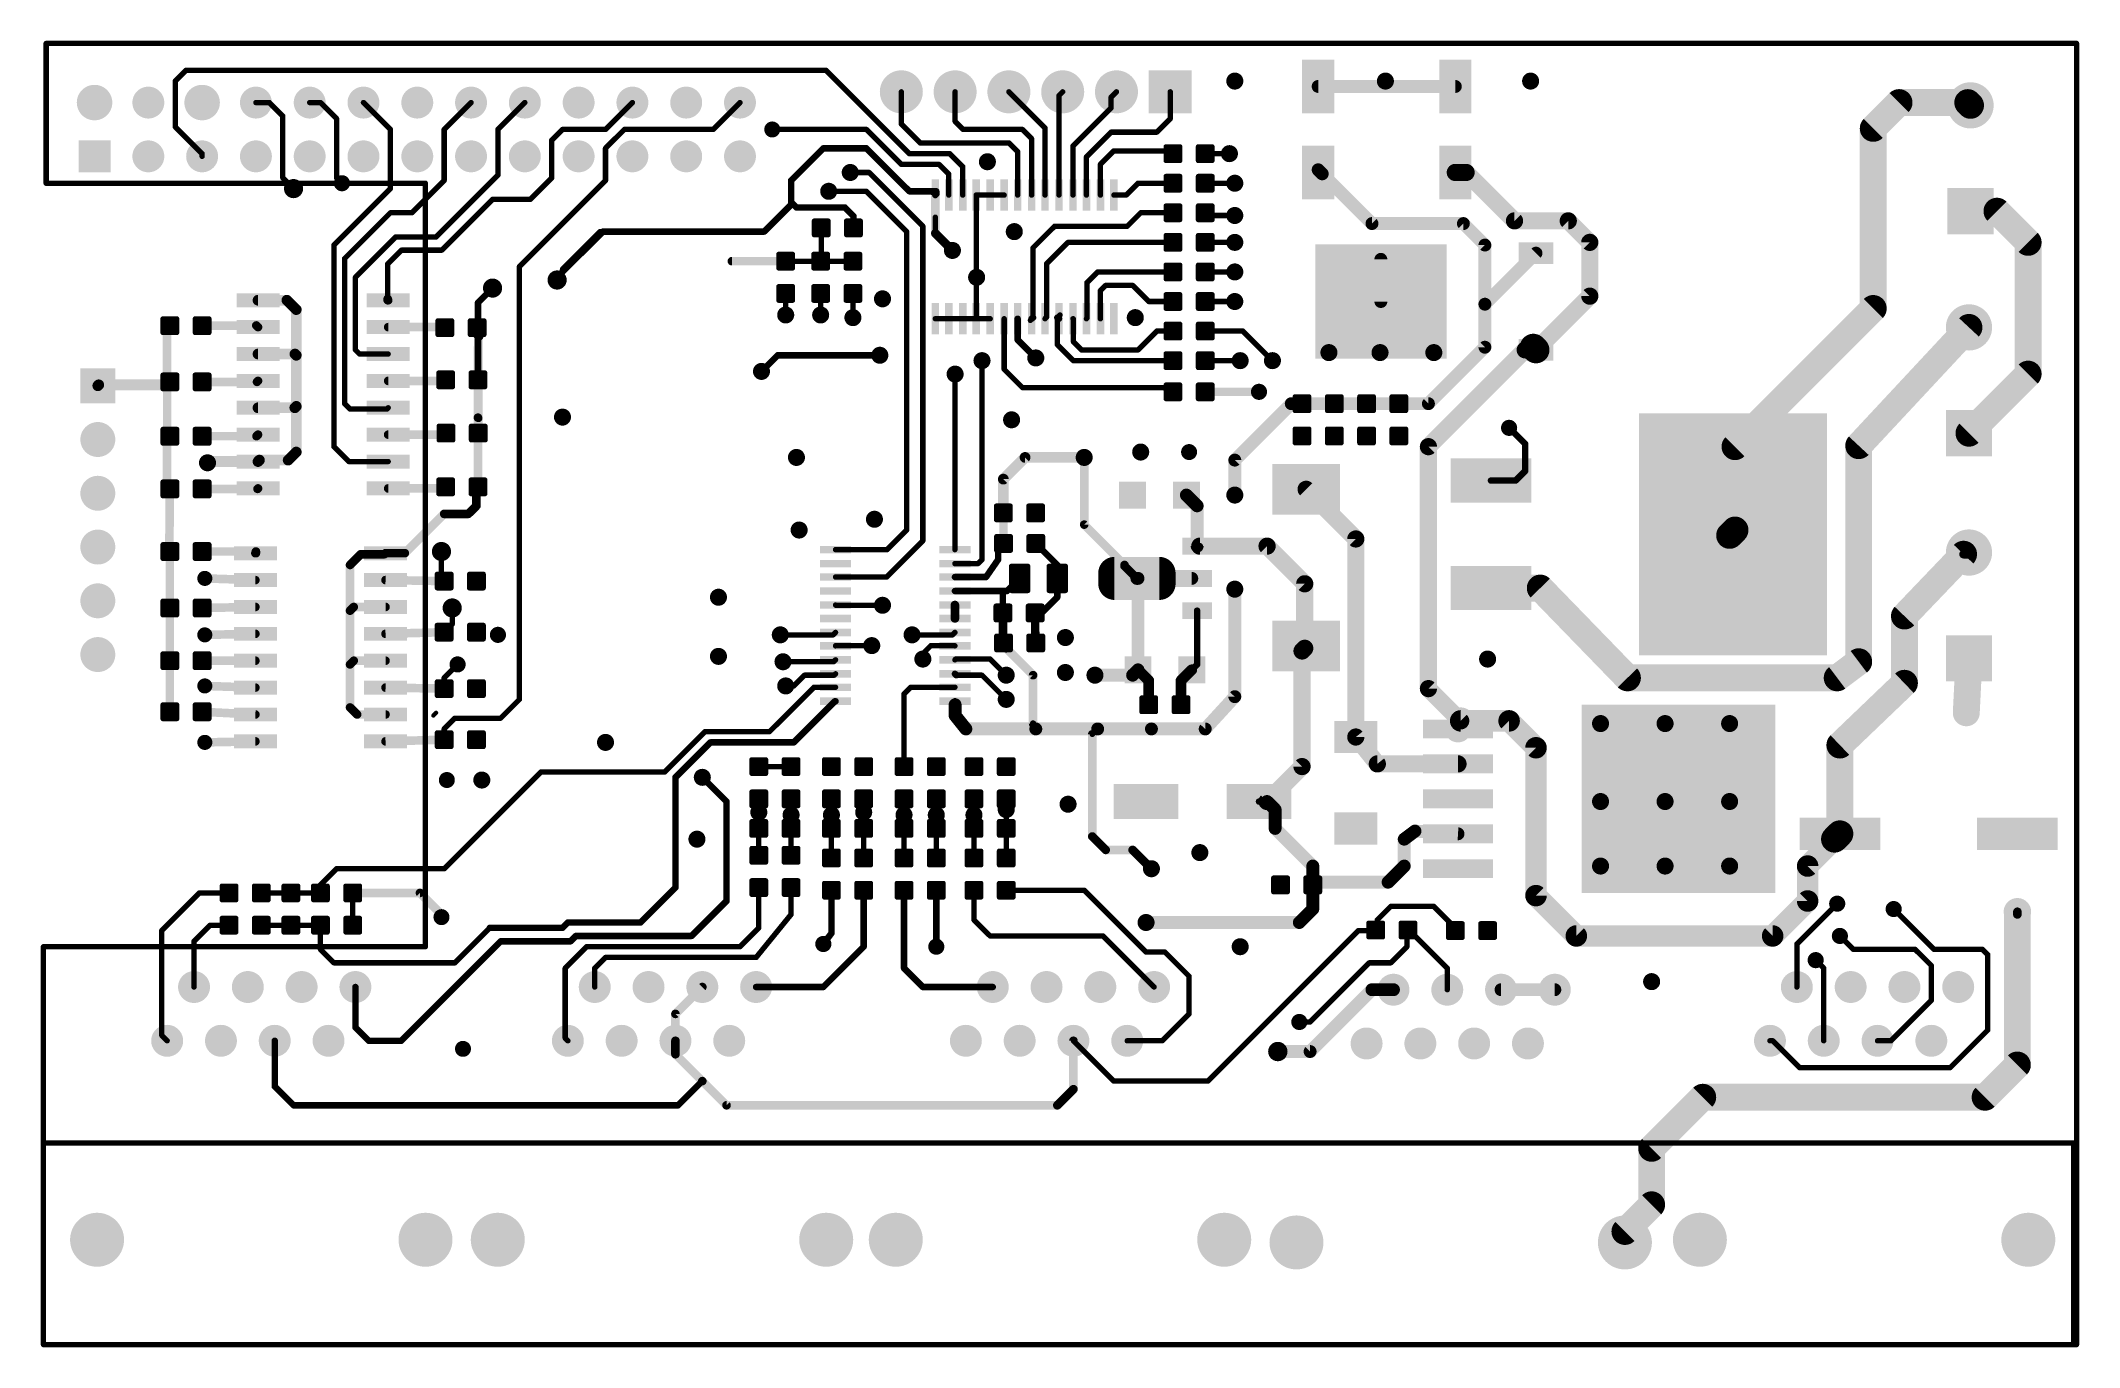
# Model space of a CAD drawing. Extents: x 0 to 96.3, y -5.5 to 56.3.
import ezdxf

# ---------------------------------------------------------------- set-up
doc = ezdxf.new("R2010")
doc.units = 0
for name, color, linetype in [('1', 22, 'CONTINUOUS'), ('17', 82, 'CONTINUOUS'), ('18', 82, 'CONTINUOUS')]:
    doc.layers.add(name, color=color, linetype=linetype)

# ---------------------------------------------------------------- blocks, each defined once
blk = doc.blocks.new('RECT')
blk.add_solid([(-0.5, -0.5), (0.5, -0.5), (-0.5, 0.5), (0.5, 0.5)])
blk = doc.blocks.new('RECT142240X142240R25')
at = {"const_width": 0.1111}
blk.add_lwpolyline([(0.3889, -0.3334), (0.3889, 0.3334, 0.4142), (0.3334, 0.3889), (-0.3334, 0.3889, 0.4142), (-0.3889, 0.3334), (-0.3889, -0.3334, 0.4142), (-0.3334, -0.3889), (0.3334, -0.3889, 0.4142)], format="xyb", close=True, dxfattribs=at)
blk.add_solid([(-0.3588, -0.3588), (0.3588, -0.3588), (-0.3588, 0.3588), (0.3588, 0.3588)])
blk = doc.blocks.new('RECT162560X223520R25')
at = {"const_width": 0.127}
blk.add_lwpolyline([(0.4445, -0.5715), (0.4445, 0.5715, 0.4142), (0.381, 0.635), (-0.381, 0.635, 0.4142), (-0.4445, 0.5715), (-0.4445, -0.5715, 0.4142), (-0.381, -0.635), (0.381, -0.635, 0.4142)], format="xyb", close=True, dxfattribs=at)
blk.add_solid([(-0.4064, -0.5969), (0.4064, -0.5969), (-0.4064, 0.5969), (0.4064, 0.5969)])
blk = doc.blocks.new('SQUAREP')
blk.add_solid([(-0.5, -0.5), (0.5, -0.5), (-0.5, 0.5), (0.5, 0.5)])
blk = doc.blocks.new('ROUNDP')
at = {"const_width": 0.5}
blk.add_lwpolyline([(0, -0.25, 1), (0, 0.25, 1), (0, -0.25)], format="xyb", dxfattribs=at)
blk = doc.blocks.new('RECT325120X584000R75')
at = {"const_width": 0.762}
blk.add_lwpolyline([(0.635, -1.063), (0.635, 1.063, 0.4142), (0.254, 1.444), (-0.254, 1.444, 0.4142), (-0.635, 1.063), (-0.635, -1.063, 0.4142), (-0.254, -1.444), (0.254, -1.444, 0.4142)], format="xyb", close=True, dxfattribs=at)
blk.add_solid([(-0.2794, -1.0884), (0.2794, -1.0884), (-0.2794, 1.0884), (0.2794, 1.0884)])
blk = doc.blocks.new('ROUNDV')
at = {"const_width": 0.5}
blk.add_lwpolyline([(0, -0.25, 1), (0, 0.25, 1), (0, -0.25)], format="xyb", dxfattribs=at)

msp = doc.modelspace()

# ---------------------------------------------------------------- linework, layer by layer
at = {"layer": '1'}
for points, const_width in [([(0.254, 56.134), (96.139, 56.134)], 0.254), ([(0.254, 49.53), (0.254, 56.134)], 0.254), ([(96.139, 56.134), (96.139, -5.334)], 0.254), ([(6.35, 54.356), (6.858, 54.864)], 0.254), ([(37.084, 54.864), (6.858, 54.864)], 0.254), ([(37.084, 54.864), (41.021, 50.927)], 0.254), ([(6.35, 52.197), (6.35, 54.356)], 0.254), ([(40.64, 52.324), (40.64, 53.848)], 0.254), ([(43.18, 52.451), (43.18, 53.848)], 0.254), ([(47.427, 52.141), (45.72, 53.848)], 0.254), ([(48.0874, 53.6754), (48.26, 53.848)], 0.254), ([(50.546, 53.594), (50.8, 53.848)], 0.254), ([(53.34, 52.578), (53.34, 53.848)], 0.254), ([(66.802, 54.102), (60.325, 54.102)], 0.6096), ([(86.5388, 52.1218), (87.757, 53.34)], 1.27), ([(87.757, 53.34), (91.0016, 53.34)], 1.27), ([(91.0016, 53.34), (91.1328, 53.2088)], 1.27), ([(10.16, 53.34), (10.795, 53.34)], 0.254), ([(10.795, 53.34), (11.43, 52.705)], 0.254), ([(12.7, 53.34), (13.208, 53.34)], 0.254), ([(13.208, 53.34), (13.97, 52.578)], 0.254), ([(16.51, 52.07), (15.24, 53.34)], 0.254), ([(19.05, 52.07), (20.32, 53.34)], 0.254), ([(21.59, 52.07), (22.86, 53.34)], 0.254), ([(26.67, 52.07), (27.94, 53.34)], 0.254), ([(31.75, 52.07), (33.02, 53.34)], 0.254), ([(48.0874, 48.971), (48.0874, 53.6754)], 0.254), ([(48.7478, 51.2878), (50.546, 53.086)], 0.254), ([(50.546, 53.086), (50.546, 53.594)], 0.254), ([(7.62, 50.927), (6.35, 52.197)], 0.254), ([(11.43, 52.705), (11.43, 49.784)], 0.254), ([(13.97, 52.578), (13.97, 49.784)], 0.254), ([(16.51, 49.276), (16.51, 52.07)], 0.254), ([(19.05, 49.657), (19.05, 52.07)], 0.254), ([(21.59, 49.911), (21.59, 52.07)], 0.254), ([(24.13, 51.562), (24.638, 52.07)], 0.254), ([(24.638, 52.07), (26.67, 52.07)], 0.254), ([(26.67, 51.181), (27.559, 52.07)], 0.254), ([(27.559, 52.07), (31.75, 52.07)], 0.254), ([(38.989, 52.07), (34.544, 52.07)], 0.254), ([(40.64, 50.419), (38.989, 52.07)], 0.254), ([(41.529, 51.435), (40.64, 52.324)], 0.254), ([(43.561, 52.07), (43.18, 52.451)], 0.254), ([(46.355, 52.07), (43.561, 52.07)], 0.254), ([(46.792, 51.633), (46.355, 52.07)], 0.254), ([(47.427, 48.971), (47.427, 52.141)], 0.254), ([(49.3828, 50.7798), (50.546, 51.943)], 0.254), ([(50.546, 51.943), (52.705, 51.943)], 0.254), ([(52.705, 51.943), (53.34, 52.578)], 0.254), ([(86.5388, 52.1218), (86.5388, 43.6128)], 1.27), ([(7.62, 50.8), (7.62, 50.927)], 0.254), ([(24.13, 49.784), (24.13, 51.562)], 0.254), ([(26.67, 49.657), (26.67, 51.181)], 0.254), ([(35.433, 49.657), (36.957, 51.181)], 0.3048), ([(36.957, 51.181), (38.989, 51.181)], 0.3048), ([(38.989, 51.181), (41.021, 49.149)], 0.3048), ([(41.021, 50.927), (42.926, 50.927)], 0.254), ([(45.72, 51.435), (41.529, 51.435)], 0.254), ([(43.5408, 50.3122), (42.926, 50.927)], 0.254), ([(46.1316, 51.0234), (45.72, 51.435)], 0.254), ([(46.1316, 48.971), (46.1316, 51.0234)], 0.254), ([(46.792, 48.971), (46.792, 51.633)], 0.254), ([(48.7478, 48.971), (48.7478, 51.2878)], 0.254), ([(50.0432, 50.4242), (50.673, 51.054)], 0.254), ([(50.673, 51.054), (53.34, 51.054)], 0.254), ([(53.34, 51.054), (53.467, 50.927)], 0.254), ([(54.991, 50.927), (56.134, 50.927)], 0.254), ([(38.227, 50.038), (39.116, 50.038)], 0.254), ([(39.116, 50.038), (41.656, 47.498)], 0.254), ([(42.418, 50.419), (40.64, 50.419)], 0.254), ([(42.8804, 49.9566), (42.418, 50.419)], 0.254), ([(42.8804, 48.971), (42.8804, 49.9566)], 0.254), ([(43.5408, 48.971), (43.5408, 50.3122)], 0.254), ([(49.3828, 48.971), (49.3828, 50.7798)], 0.254), ([(50.0432, 48.971), (50.0432, 50.4242)], 0.254), ([(60.5155, 49.9745), (60.325, 50.165)], 0.6096), ([(60.325, 50.038), (60.5155, 50.038)], 0.4064), ([(62.865, 47.625), (60.5155, 49.9745)], 0.6096), ([(60.5155, 50.038), (60.5155, 49.9745)], 0.4064), ([(66.802, 50.038), (67.31, 50.038)], 0.8128), ([(67.31, 50.038), (69.596, 47.752)], 0.8128), ([(18.161, 49.53), (0.254, 49.53)], 0.254), ([(11.43, 49.784), (11.938, 49.276)], 0.254), ([(13.843, 46.609), (16.51, 49.276)], 0.254), ([(13.97, 49.784), (14.224, 49.53)], 0.254), ([(17.526, 48.133), (19.05, 49.657)], 0.254), ([(18.161, 13.462), (18.161, 49.53)], 0.254), ([(18.669, 46.99), (21.59, 49.911)], 0.254), ([(22.606, 45.593), (26.67, 49.657)], 0.254), ([(23.114, 48.768), (24.13, 49.784)], 0.254), ([(35.433, 48.641), (35.433, 49.657)], 0.3048), ([(37.211, 49.149), (38.989, 49.149)], 0.254), ([(38.989, 49.149), (40.894, 47.244)], 0.254), ([(41.021, 49.149), (42.291, 49.149)], 0.3048), ([(42.2454, 48.971), (42.2454, 47.1626)], 0.4064), ([(42.291, 49.0166), (42.2454, 48.971)], 0.3048), ([(42.291, 49.149), (42.291, 49.0166)], 0.3048), ([(44.1758, 48.971), (44.8362, 48.971)], 0.254), ([(44.1758, 48.971), (44.1758, 43.129)], 0.254), ([(44.8362, 48.971), (45.4966, 48.971)], 0.254), ([(50.6782, 48.971), (51.257, 48.971)], 0.254), ([(51.257, 48.971), (51.816, 49.53)], 0.254), ([(51.816, 49.53), (53.467, 49.53)], 0.254), ([(56.388, 49.53), (54.991, 49.53)], 0.254), ([(14.351, 45.974), (16.51, 48.133)], 0.254), ([(16.51, 48.133), (17.526, 48.133)], 0.254), ([(18.935, 46.367), (21.336, 48.768)], 0.254), ([(21.336, 48.768), (23.114, 48.768)], 0.254), ([(34.163, 47.244), (35.433, 48.514)], 0.3048), ([(35.433, 48.514), (35.433, 48.641)], 0.3048), ([(35.687, 48.387), (35.433, 48.641)], 0.3048), ([(37.973, 48.387), (35.687, 48.387)], 0.3048), ([(38.3794, 47.9806), (37.973, 48.387)], 0.3048), ([(51.943, 48.133), (51.308, 47.498)], 0.254), ([(53.467, 48.133), (51.943, 48.133)], 0.254), ([(54.991, 48.133), (55.118, 48.006)], 0.254), ([(69.596, 47.752), (72.136, 47.752)], 0.8128), ([(72.136, 47.752), (73.152, 46.736)], 0.8128), ([(91.1328, 48.2088), (92.3802, 48.2088)], 1.27), ([(92.3802, 48.2088), (93.853, 46.736)], 1.27), ([(24.384, 45.085), (26.543, 47.244)], 0.3048), ([(26.416, 47.244), (24.638, 45.466)], 0.254), ([(26.543, 47.244), (26.416, 47.244)], 0.254), ([(26.543, 47.244), (34.163, 47.244)], 0.3048), ([(36.8554, 47.4218), (36.8554, 45.8724)], 0.254), ([(38.3794, 47.4218), (38.3794, 47.9806)], 0.3048), ([(40.894, 33.147), (40.894, 47.244)], 0.254), ([(41.656, 32.639), (41.656, 47.498)], 0.254), ([(42.2454, 47.1626), (43.053, 46.355)], 0.4064), ([(42.2454, 47.1626), (42.2454, 47.9246)], 0.254), ([(47.879, 47.498), (46.863, 46.482)], 0.254), ([(51.308, 47.498), (47.879, 47.498)], 0.254), ([(55.118, 48.006), (56.388, 48.006)], 0.254), ([(67.183, 47.625), (62.865, 47.625)], 0.6096), ([(68.199, 46.609), (67.183, 47.625)], 0.6096), ([(93.853, 46.736), (93.853, 40.513)], 1.27), ([(13.843, 37.084), (13.843, 46.609)], 0.254), ([(14.859, 45.085), (16.764, 46.99)], 0.254), ([(17.03, 46.367), (16.383, 45.72)], 0.254), ([(16.764, 46.99), (18.669, 46.99)], 0.254), ([(17.03, 46.367), (18.935, 46.367)], 0.254), ([(46.863, 46.482), (46.863, 43.18)], 0.254), ([(48.514, 46.736), (47.498, 45.72)], 0.254), ([(53.467, 46.736), (48.514, 46.736)], 0.254), ([(54.991, 46.736), (56.388, 46.736)], 0.254), ([(63.286, 43.942), (63.286, 45.934)], 0.6096), ([(68.199, 46.609), (68.199, 43.815)], 0.6096), ([(68.199, 43.815), (70.612, 46.228)], 0.6096), ([(73.152, 46.736), (73.152, 44.196)], 0.8128), ([(14.351, 39.116), (14.351, 45.974)], 0.254), ([(16.383, 45.72), (16.383, 44.069)], 0.254), ([(22.606, 25.146), (22.606, 45.593)], 0.254), ([(35.179, 45.847), (32.639, 45.847)], 0.4064), ([(35.179, 45.847), (36.83, 45.847)], 0.254), ([(36.8554, 45.8724), (36.83, 45.847)], 0.254), ([(38.354, 45.847), (36.83, 45.847)], 0.254), ([(47.498, 45.72), (47.498, 43.2)], 0.254), ([(49.911, 45.339), (49.403, 44.831)], 0.254), ([(53.467, 45.339), (49.911, 45.339)], 0.254), ([(54.991, 45.339), (56.388, 45.339)], 0.254), ([(14.859, 41.656), (14.859, 45.085)], 0.254), ([(20.6454, 43.8864), (21.336, 44.577)], 0.3048), ([(24.384, 44.958), (24.384, 45.085)], 0.3048), ([(35.179, 44.323), (35.179, 43.307)], 0.254), ([(36.83, 44.323), (36.83, 43.307)], 0.254), ([(38.354, 44.323), (38.354, 43.18)], 0.254), ([(49.403, 44.831), (49.403, 43.1492)], 0.254), ([(50.292, 44.704), (50.038, 44.45)], 0.254), ([(50.038, 44.45), (50.038, 43.1342)], 0.254), ([(51.562, 44.704), (50.292, 44.704)], 0.254), ([(52.324, 43.942), (51.562, 44.704)], 0.254), ([(73.152, 44.196), (70.612, 41.656)], 0.8128), ([(10.2596, 44.002), (11.624, 44.002)], 0.508), ([(11.624, 44.002), (12.065, 43.561)], 0.508), ([(12.065, 43.561), (12.065, 41.402)], 0.508), ([(16.383, 44.002), (16.383, 44.069)], 0.4064), ([(16.4064, 44.002), (16.383, 44.002)], 0.4064), ([(20.6454, 40.2416), (20.6454, 43.8864)], 0.3048), ([(46.843, 43.18), (46.792, 43.129)], 0.3048), ([(46.863, 43.18), (46.843, 43.18)], 0.3048), ([(47.498, 43.2), (47.427, 43.129)], 0.254), ([(48.006, 43.18), (48.0364, 43.18)], 0.3048), ([(48.006, 43.18), (48.133, 43.307)], 0.254), ([(48.0364, 43.18), (48.0874, 43.129)], 0.3048), ([(53.467, 43.942), (52.324, 43.942)], 0.254), ([(54.991, 43.942), (56.388, 43.942)], 0.254), ([(68.199, 41.783), (68.199, 43.815)], 0.6096), ([(86.5388, 43.6128), (80.01, 37.084)], 1.27), ([(85.852, 37.131), (91.059, 42.719)], 1.27), ([(91.059, 42.719), (91.059, 43.053)], 1.27), ([(6.096, 42.799), (5.958, 42.57)], 0.4064), ([(5.958, 42.57), (5.958, 40.284)], 0.4064), ([(7.62, 42.799), (10.1798, 42.8118)], 0.4064), ([(10.1798, 42.8118), (10.2596, 42.732)], 0.4064), ([(16.4064, 42.732), (18.99, 42.732)], 0.4064), ([(18.99, 42.732), (19.05, 42.672)], 0.4064), ([(19.05, 42.672), (19.0828, 42.672)], 0.4064), ([(19.0828, 42.672), (19.0828, 42.7054)], 0.4064), ([(20.6068, 42.7054), (20.6068, 42.3852)], 0.4064), ([(20.6068, 42.5144), (20.6068, 42.7054)], 0.4064), ([(20.6586, 42.5144), (20.6068, 42.5144)], 0.4064), ([(20.6068, 42.3852), (20.701, 42.291)], 0.4064), ([(20.6586, 42.5144), (20.6454, 40.2416)], 0.4064), ([(20.6586, 37.727), (20.6586, 42.5144)], 0.4064), ([(42.2454, 43.129), (42.8804, 43.129)], 0.254), ([(42.8804, 43.129), (43.5408, 43.129)], 0.254), ([(43.5408, 43.129), (44.1758, 43.129)], 0.254), ([(44.1758, 43.129), (44.8362, 43.129)], 0.254), ([(45.4966, 43.129), (45.4966, 40.7364)], 0.254), ([(46.1316, 43.129), (46.1316, 42.1334)], 0.3048), ([(46.863, 43.18), (46.736, 43.053)], 0.254), ([(48.006, 41.91), (48.006, 43.18)], 0.254), ([(48.768, 43.1088), (48.7478, 43.129)], 0.254), ([(48.768, 42.037), (48.768, 43.1088)], 0.254), ([(49.403, 43.1492), (49.3828, 43.129)], 0.254), ([(50.038, 43.1342), (50.0432, 43.129)], 0.254), ([(52.705, 42.545), (51.816, 41.656)], 0.254), ([(53.467, 42.545), (52.705, 42.545)], 0.254), ([(54.991, 42.545), (56.769, 42.545)], 0.254), ([(56.769, 42.545), (58.166, 41.148)], 0.254), ([(70.612, 41.656), (70.485, 41.783)], 1.27), ([(10.2596, 41.462), (12.005, 41.462)], 0.508), ([(12.005, 41.462), (12.065, 41.402)], 0.508), ([(12.065, 41.402), (12.065, 38.989)], 0.508), ([(15.053, 41.462), (14.859, 41.656)], 0.254), ([(16.4064, 41.462), (15.053, 41.462)], 0.254), ([(34.798, 41.402), (34.036, 40.64)], 0.3048), ([(39.624, 41.402), (34.798, 41.402)], 0.3048), ([(46.1316, 42.1334), (46.99, 41.275)], 0.3048), ([(48.768, 41.148), (48.006, 41.91)], 0.254), ([(49.149, 41.656), (48.768, 42.037)], 0.254), ([(51.816, 41.656), (49.149, 41.656)], 0.254), ([(70.104, 41.656), (65.532, 37.084)], 0.8128), ([(65.532, 39.116), (68.199, 41.783)], 0.6096), ([(70.612, 41.656), (70.104, 41.656)], 0.8128), ([(5.958, 40.284), (6.096, 40.1448)], 0.4064), ([(19.0718, 40.192), (19.1214, 40.2416)], 0.4064), ([(43.1714, 40.5044), (43.18, 40.513)], 0.254), ([(43.1714, 32.2204), (43.1714, 40.5044)], 0.254), ([(44.45, 31.75), (44.45, 41.148)], 0.254), ([(45.4966, 40.7364), (46.355, 39.878)], 0.254), ([(53.467, 41.148), (48.768, 41.148)], 0.254), ([(56.642, 41.148), (54.991, 41.148)], 0.254), ([(93.853, 40.513), (91.059, 37.719)], 1.27), ([(2.737, 40.0056), (2.6942, 39.9628)], 0.508), ([(5.9702, 40.0056), (2.737, 40.0056)], 0.508), ([(6.096, 40.1448), (5.9702, 40.0056)], 0.4064), ([(5.9702, 40.0056), (5.9702, 37.6932)], 0.4064), ([(7.62, 40.1448), (10.2124, 40.1448)], 0.4064), ([(10.2124, 40.1448), (10.2596, 40.192)], 0.4064), ([(16.4064, 40.192), (19.0718, 40.192)], 0.4064), ([(20.6464, 38.4556), (20.6464, 40.0008)], 0.4064), ([(20.6464, 40.0008), (20.6586, 37.727)], 0.4064), ([(46.355, 39.878), (53.0098, 39.878)], 0.254), ([(53.0098, 39.878), (53.467, 39.6748)], 0.254), ([(54.991, 39.6748), (57.531, 39.6748)], 0.4064), ([(10.2596, 38.922), (11.998, 38.922)], 0.508), ([(11.998, 38.922), (12.065, 38.989)], 0.508), ([(12.065, 38.989), (12.065, 36.83)], 0.508), ([(14.605, 38.862), (14.351, 39.116)], 0.254), ([(16.3464, 38.862), (14.605, 38.862)], 0.254), ([(16.3464, 38.862), (16.4064, 38.922)], 0.254), ([(20.6464, 35.187), (20.6464, 38.4556)], 0.4064), ([(20.6972, 38.4048), (20.6464, 38.4556)], 0.3048), ([(59.055, 39.116), (56.388, 36.449)], 0.6096), ([(59.563, 39.116), (59.055, 39.116)], 0.6096), ([(59.563, 39.116), (61.087, 39.116)], 0.6096), ([(61.087, 39.116), (61.214, 39.116)], 0.6096), ([(61.087, 39.116), (62.611, 39.116)], 0.6096), ([(62.611, 39.116), (64.135, 39.116)], 0.6096), ([(64.135, 39.116), (65.532, 39.116)], 0.6096), ([(6.096, 37.5794), (5.957, 37.5164)], 0.4064), ([(5.957, 37.5164), (5.957, 35.204)], 0.4064), ([(5.9702, 37.6932), (6.096, 37.5794)], 0.4064), ([(7.62, 37.5794), (10.187, 37.5794)], 0.4064), ([(10.187, 37.5794), (10.2596, 37.652)], 0.4064), ([(16.4064, 37.652), (19.0596, 37.652)], 0.4064), ([(19.0596, 37.652), (19.1346, 37.727)], 0.4064), ([(70.104, 37.211), (69.342, 37.973)], 0.3048), ([(80.01, 37.084), (80.01, 33.147)], 1.27), ([(85.852, 26.924), (85.852, 37.131)], 1.27), ([(7.934, 36.382), (7.874, 36.322)], 0.508), ([(10.2596, 36.382), (7.934, 36.382)], 0.508), ([(10.3266, 36.449), (10.2596, 36.382)], 0.508), ([(11.684, 36.449), (10.3266, 36.449)], 0.508), ([(12.065, 36.83), (11.684, 36.449)], 0.508), ([(14.545, 36.382), (13.843, 37.084)], 0.254), ([(45.457, 35.551), (46.482, 36.576)], 0.508), ([(46.482, 36.576), (49.276, 36.576)], 0.508), ([(49.276, 36.576), (49.276, 33.401)], 0.4064), ([(56.388, 36.449), (56.388, 34.798)], 0.6096), ([(65.532, 37.084), (65.532, 25.654)], 0.8128), ([(70.104, 35.941), (70.104, 37.211)], 0.3048), ([(16.4064, 36.382), (14.545, 36.382)], 0.254), ([(45.457, 33.956), (45.457, 35.551)], 0.508), ([(68.485, 35.4848), (69.6478, 35.4848)], 0.3048), ([(69.6478, 35.4848), (70.104, 35.941)], 0.3048), ([(5.957, 35.204), (6.096, 35.0902)], 0.4064), ([(6.096, 35.0902), (6.0708, 32.1562)], 0.4064), ([(7.62, 35.0902), (10.2378, 35.0902)], 0.4064), ([(10.2378, 35.0902), (10.2596, 35.112)], 0.4064), ([(16.4064, 35.112), (19.0474, 35.112)], 0.4064), ([(19.0474, 35.112), (19.1224, 35.187)], 0.4064), ([(20.574, 35.1146), (20.6464, 35.187)], 0.4064), ([(20.574, 34.29), (20.574, 35.1146)], 0.4064), ([(54.61, 34.29), (54.102, 34.798)], 0.6096), ([(62.103, 32.725), (59.757, 35.071)], 0.8128), ([(17.193, 32.052), (19.05, 33.909)], 0.4064), ([(19.05, 33.909), (20.193, 33.909)], 0.4064), ([(20.193, 33.909), (20.574, 34.29)], 0.4064), ([(45.457, 33.956), (45.466, 33.956)], 0.4064), ([(45.466, 33.956), (45.466, 32.512)], 0.4064), ([(54.61, 32.385), (54.61, 34.29)], 0.6096), ([(80.01, 33.147), (79.8195, 32.9565)], 1.27), ([(39.942, 30.925), (41.656, 32.639)], 0.254), ([(39.9674, 32.2204), (40.894, 33.147)], 0.254), ([(49.276, 33.401), (51.181, 31.496)], 0.4064), ([(54.737, 32.385), (57.912, 32.385)], 0.8128), ([(57.912, 32.385), (59.69, 30.607)], 0.8128), ([(62.103, 23.368), (62.103, 32.725)], 0.8128), ([(79.8195, 32.9565), (79.756, 32.893)], 1.27), ([(79.8195, 32.9448), (79.8195, 32.9565)], 0.4064), ([(79.915, 32.9448), (79.8195, 32.9448)], 0.4064), ([(6.0708, 32.1562), (6.096, 32.131)], 0.4064), ([(6.096, 29.464), (6.096, 32.131)], 0.4064), ([(7.62, 32.131), (10.16, 32.131)], 0.4064), ([(10.1346, 32.052), (10.16, 32.052)], 0.4064), ([(10.16, 32.052), (10.16, 32.131)], 0.4064), ([(14.605, 31.496), (15.113, 32.004)], 0.4064), ([(15.113, 32.004), (16.2334, 32.004)], 0.4064), ([(16.2334, 32.004), (16.2814, 32.052)], 0.4064), ([(16.2814, 32.052), (17.193, 32.052)], 0.4064), ([(18.923, 32.131), (18.923, 30.861)], 0.254), ([(37.5326, 32.2204), (39.9674, 32.2204)], 0.254), ([(44.26, 31.56), (44.45, 31.75)], 0.254), ([(44.641, 30.925), (45.212, 31.75)], 0.3048), ([(45.212, 32.258), (45.466, 32.512)], 0.3048), ([(45.212, 31.75), (45.212, 32.258)], 0.3048), ([(48.006, 31.496), (46.99, 32.512)], 0.3048), ([(54.737, 32.385), (54.61, 32.385)], 0.3048), ([(88.011, 29.083), (90.805, 32.004)], 1.27), ([(90.805, 32.004), (91.059, 32.004)], 0.4064), ([(91.059, 32.004), (91.059, 32.083)], 0.4064), ([(10.1346, 30.782), (7.747, 30.861)], 0.4064), ([(14.605, 29.337), (14.605, 31.496)], 0.4064), ([(16.2814, 30.782), (19.05, 30.734)], 0.4064), ([(18.923, 30.861), (19.05, 30.734)], 0.254), ([(37.5326, 30.925), (39.942, 30.925)], 0.254), ([(43.1714, 30.925), (44.641, 30.925)], 0.3048), ([(43.1714, 31.56), (44.26, 31.56)], 0.254), ([(45.6316, 30.2646), (46.228, 30.861)], 0.3048), ([(48.006, 30.861), (48.006, 31.496)], 0.3048), ([(48.006, 29.972), (48.006, 30.861)], 0.3048), ([(51.181, 31.496), (51.181, 31.445)], 0.4064), ([(51.181, 31.445), (51.765, 30.861)], 0.4064), ([(51.816, 30.861), (51.765, 30.861)], 0.6096), ([(54.356, 30.861), (51.816, 30.861)], 0.6096), ([(51.816, 26.543), (51.816, 30.861)], 0.6096), ([(59.69, 30.607), (59.69, 27.559)], 0.8128), ([(68.485, 30.4048), (70.8142, 30.4048)], 1.27), ([(70.8142, 30.4048), (74.93, 26.162)], 1.27), ([(43.1714, 30.2646), (45.466, 30.2646)], 0.3048), ([(45.4368, 30.2354), (45.466, 30.2646)], 0.3048), ([(45.4368, 29.2312), (45.4368, 30.2354)], 0.3048), ([(45.466, 30.2646), (45.6316, 30.2646)], 0.3048), ([(47.2652, 29.2312), (48.006, 29.972)], 0.3048), ([(56.388, 30.353), (56.388, 25.273)], 0.6096), ([(6.096, 26.972), (6.096, 29.464)], 0.4064), ([(10.1346, 29.512), (7.62, 29.464)], 0.4064), ([(14.78, 29.512), (14.605, 29.337)], 0.4064), ([(14.605, 26.797), (14.605, 29.337)], 0.4064), ([(16.2814, 29.512), (14.78, 29.512)], 0.4064), ([(19.431, 29.464), (19.431, 28.702)], 0.254), ([(37.5458, 29.591), (37.5326, 29.6042)], 0.254), ([(39.751, 29.591), (37.5458, 29.591)], 0.254), ([(43.1714, 28.9692), (43.1714, 29.6042)], 0.4064), ([(45.4368, 29.2312), (45.4368, 28.3502)], 0.4064), ([(46.9608, 29.2312), (46.9608, 28.3502)], 0.4064), ([(46.9608, 29.2312), (47.2652, 29.2312)], 0.3048), ([(54.61, 29.337), (54.61, 26.797)], 0.3048), ([(88.011, 25.908), (88.011, 29.083)], 1.27), ([(10.1346, 28.242), (7.747, 28.194)], 0.4064), ([(16.2814, 28.242), (19.05, 28.321)], 0.4064), ([(19.431, 28.702), (19.05, 28.321)], 0.254), ([(34.925, 28.194), (37.4178, 28.194)], 0.254), ([(37.4178, 28.194), (37.5326, 28.3088)], 0.254), ([(41.148, 28.194), (43.0566, 28.194)], 0.254), ([(43.0566, 28.194), (43.1714, 28.3088)], 0.254), ([(45.4368, 28.3502), (45.466, 27.813)], 0.4064), ([(45.593, 27.686), (45.466, 27.813)], 0.4064), ([(46.9608, 28.3502), (46.99, 27.813)], 0.4064), ([(59.69, 27.559), (59.563, 27.432)], 0.8128), ([(6.096, 24.559), (6.096, 26.972)], 0.4064), ([(10.1346, 26.972), (7.62, 26.972)], 0.4064), ([(14.78, 26.972), (14.605, 26.797)], 0.4064), ([(14.605, 24.765), (14.605, 26.797)], 0.4064), ([(16.2814, 26.972), (14.78, 26.972)], 0.4064), ([(35.052, 26.924), (37.4432, 26.924)], 0.254), ([(37.4432, 26.924), (37.5326, 27.0134)], 0.254), ([(37.5448, 27.686), (37.5326, 27.6738)], 0.254), ([(39.243, 27.686), (37.5448, 27.686)], 0.254), ([(41.656, 27.305), (42.037, 27.686)], 0.254), ([(41.656, 27.051), (41.656, 27.305)], 0.254), ([(42.037, 27.686), (43.1592, 27.686)], 0.254), ([(43.1592, 27.686), (43.1714, 27.6738)], 0.254), ([(43.209, 27.051), (43.1714, 27.0134)], 0.254), ([(43.209, 27.051), (44.831, 27.051)], 0.254), ([(44.831, 27.051), (45.593, 26.289)], 0.254), ([(45.593, 27.559), (45.593, 27.686)], 0.4064), ([(46.863, 26.289), (45.593, 27.559)], 0.4064), ([(59.563, 27.432), (59.563, 21.971)], 0.8128), ([(59.69, 27.604), (59.757, 27.671)], 0.3048), ([(59.69, 27.559), (59.69, 27.604)], 0.3048), ([(84.836, 26.162), (85.852, 26.924)], 1.27), ([(91.059, 27.083), (90.932, 24.511)], 1.27), ([(19.685, 26.797), (19.05, 26.162)], 0.254), ([(19.05, 26.162), (19.05, 25.654)], 0.254), ([(35.56, 25.781), (36.068, 26.289)], 0.254), ([(36.068, 26.289), (37.4686, 26.289)], 0.254), ([(37.4686, 26.289), (37.5326, 26.353)], 0.254), ([(43.1714, 26.353), (43.2354, 26.289)], 0.3048), ([(43.2354, 26.289), (44.45, 26.289)], 0.254), ([(44.45, 26.289), (45.593, 25.146)], 0.254), ([(46.863, 24.003), (46.863, 26.289)], 0.4064), ([(49.784, 26.289), (51.562, 26.289)], 0.6096), ([(51.562, 26.289), (51.816, 26.543)], 0.6096), ([(52.324, 26.035), (51.816, 26.543)], 0.508), ([(52.324, 24.892), (52.324, 26.035)], 0.508), ([(53.848, 26.035), (54.356, 26.543)], 0.508), ([(53.848, 24.892), (53.848, 26.035)], 0.508), ([(54.61, 26.797), (54.356, 26.543)], 0.3048), ([(65.532, 25.654), (67.056, 24.13)], 0.8128), ([(74.93, 26.162), (84.836, 26.162)], 1.27), ([(84.963, 22.987), (88.011, 25.908)], 1.27), ([(10.1346, 25.702), (7.747, 25.781)], 0.4064), ([(16.2814, 25.702), (19.05, 25.654)], 0.4064), ([(21.717, 24.257), (22.606, 25.146)], 0.254), ([(36.513, 25.718), (34.417, 23.622)], 0.254), ([(35.179, 25.781), (35.56, 25.781)], 0.254), ([(35.56, 23.114), (37.5036, 25.0576)], 0.3048), ([(36.351, 23.876), (37.5326, 25.0576)], 0.254), ([(37.5326, 25.718), (36.513, 25.718)], 0.254), ([(37.5326, 25.0576), (37.5036, 25.0576)], 0.3048), ([(41.085, 25.718), (40.767, 25.4)], 0.254), ([(40.767, 25.4), (40.767, 21.971)], 0.254), ([(43.1714, 25.718), (41.085, 25.718)], 0.254), ([(43.18, 24.384), (43.18, 24.892)], 0.6096), ([(43.1714, 25.0576), (43.1714, 24.9006)], 0.3048), ([(43.1714, 24.9006), (43.18, 24.892)], 0.3048), ([(56.388, 25.273), (54.991, 23.749)], 0.6096), ([(10.1346, 24.432), (7.62, 24.559)], 0.4064), ([(14.938, 24.432), (14.605, 24.765)], 0.4064), ([(16.2814, 24.432), (14.938, 24.432)], 0.4064), ([(18.669, 24.511), (18.542, 24.384)], 0.2032), ([(19.05, 23.749), (19.558, 24.257)], 0.254), ([(19.558, 24.257), (21.717, 24.257)], 0.254), ([(43.688, 23.749), (43.18, 24.384)], 0.6096), ([(46.863, 24.003), (46.99, 23.749)], 0.3048), ([(66.929, 23.749), (67.056, 24.13)], 1.27), ([(67.056, 24.13), (69.342, 24.13)], 1.016), ([(69.342, 24.13), (70.612, 22.86)], 1.016), ([(10.1346, 23.162), (7.747, 23.114)], 0.4064), ([(16.2814, 23.162), (19.05, 23.241)], 0.4064), ([(19.05, 23.241), (19.05, 23.749)], 0.254), ([(29.464, 21.717), (31.369, 23.622)], 0.254), ([(29.972, 21.463), (31.623, 23.114)], 0.3048), ([(31.369, 23.622), (34.417, 23.622)], 0.254), ([(31.623, 23.114), (35.56, 23.114)], 0.3048), ([(46.99, 23.749), (43.688, 23.749)], 0.6096), ([(49.911, 23.749), (46.99, 23.749)], 0.6096), ([(49.657, 23.495), (49.657, 18.669)], 0.4064), ([(49.657, 23.495), (49.911, 23.749)], 0.254), ([(52.451, 23.749), (49.911, 23.749)], 0.6096), ([(54.991, 23.749), (52.451, 23.749)], 0.6096), ([(52.324, 23.749), (52.451, 23.749)], 0.3048), ([(63.119, 22.098), (62.103, 23.368)], 0.8128), ([(70.612, 22.86), (70.612, 15.875)], 1.016), ([(84.963, 18.796), (84.963, 22.987)], 1.27), ([(59.563, 21.971), (57.912, 20.32)], 0.8128), ([(66.929, 22.098), (63.119, 22.098)], 0.8128), ([(23.622, 21.717), (19.05, 17.145)], 0.254), ([(29.464, 21.717), (23.622, 21.717)], 0.254), ([(29.972, 16.256), (29.972, 21.463)], 0.3048), ([(32.385, 20.32), (31.242, 21.463)], 0.3048), ([(33.909, 21.971), (35.433, 21.971)], 0.254), ([(32.385, 15.621), (32.385, 20.32)], 0.3048), ([(33.909, 20.447), (33.909, 19.812)], 0.254), ([(35.433, 20.447), (35.433, 19.685)], 0.254), ([(37.338, 20.447), (37.338, 19.685)], 0.254), ([(38.862, 20.447), (38.862, 19.812)], 0.254), ([(40.767, 20.447), (40.767, 19.685)], 0.254), ([(42.291, 20.447), (42.291, 19.685)], 0.254), ([(44.069, 20.447), (44.069, 19.685)], 0.254), ([(45.593, 20.447), (45.593, 19.939)], 0.254), ([(57.531, 20.32), (58.039, 20.32)], 0.3048), ([(57.9755, 20.2565), (57.912, 20.32)], 0.6096), ([(58.293, 19.939), (57.9755, 20.2565)], 0.6096), ([(58.039, 20.32), (57.9755, 20.2565)], 0.3048), ([(58.293, 19.05), (58.293, 19.939)], 0.6096), ([(33.909, 19.812), (33.909, 19.05)], 0.254), ([(35.433, 19.685), (35.433, 19.05)], 0.254), ([(37.338, 19.685), (37.338, 19.05)], 0.254), ([(38.862, 19.812), (38.862, 19.05)], 0.254), ([(40.767, 19.685), (40.767, 19.05)], 0.254), ([(42.291, 19.685), (42.291, 19.05)], 0.254), ([(44.069, 19.685), (44.069, 19.05)], 0.254), ([(44.069, 19.177), (44.069, 19.05)], 0.254), ([(45.593, 19.939), (45.593, 19.05)], 0.254), ([(60.071, 17.272), (58.293, 19.05)], 0.6096), ([(83.439, 17.272), (84.963, 18.796)], 1.016), ([(84.709, 18.542), (84.963, 18.796)], 1.27), ([(33.909, 17.78), (33.909, 19.05)], 0.254), ([(35.433, 17.78), (35.433, 19.05)], 0.254), ([(37.338, 17.653), (37.338, 19.05)], 0.254), ([(38.862, 19.05), (38.862, 17.653)], 0.254), ([(40.767, 17.653), (40.767, 19.05)], 0.254), ([(42.291, 17.653), (42.291, 19.05)], 0.254), ([(44.069, 17.653), (44.069, 19.05)], 0.254), ([(45.593, 17.653), (45.593, 19.05)], 0.254), ([(49.657, 18.669), (50.292, 18.034)], 0.4064), ([(64.897, 18.923), (64.389, 18.542)], 0.6096), ([(64.389, 18.542), (64.389, 17.272)], 0.6096), ([(66.929, 18.796), (64.897, 18.923)], 0.6096), ([(50.292, 18.034), (51.562, 18.034)], 0.4064), ([(51.562, 18.034), (52.451, 17.145)], 0.4064), ([(60.071, 16.383), (60.071, 17.272)], 0.6096), ([(64.389, 17.272), (63.627, 16.51)], 0.6096), ([(83.439, 15.621), (83.439, 17.272)], 1.016), ([(13.208, 16.383), (13.97, 17.145)], 0.254), ([(13.208, 16.002), (13.208, 16.383)], 0.254), ([(13.97, 17.145), (19.05, 17.145)], 0.254), ([(28.321, 14.605), (29.972, 16.256)], 0.3048), ([(33.909, 16.256), (33.909, 14.351)], 0.254), ([(35.433, 16.256), (35.433, 14.986)], 0.254), ([(60.198, 16.51), (59.944, 16.51)], 0.6096), ([(60.071, 15.24), (60.071, 16.383)], 0.6096), ([(63.627, 16.51), (60.198, 16.51)], 0.6096), ([(60.071, 16.383), (60.198, 16.51)], 0.3048), ([(70.612, 15.875), (72.517, 13.97)], 1.016), ([(7.493, 16.002), (5.715, 14.224)], 0.254), ([(8.89, 16.002), (7.493, 16.002)], 0.254), ([(10.414, 16.002), (11.811, 16.002)], 0.254), ([(11.811, 16.002), (13.208, 16.002)], 0.254), ([(14.732, 16.002), (17.907, 16.002)], 0.4064), ([(14.732, 16.002), (14.732, 14.478)], 0.254), ([(17.907, 16.002), (19.05, 14.859)], 0.4064), ([(30.734, 13.97), (32.385, 15.621)], 0.3048), ([(37.338, 16.129), (37.338, 14.097)], 0.3048), ([(38.862, 16.129), (38.862, 13.462)], 0.3048), ([(40.767, 16.129), (40.767, 12.446)], 0.3048), ([(42.291, 13.462), (42.291, 16.129)], 0.3048), ([(44.069, 16.129), (44.069, 14.732)], 0.254), ([(45.593, 16.129), (49.276, 16.129)], 0.254), ([(49.276, 16.129), (52.197, 13.208)], 0.254), ([(59.436, 14.605), (60.071, 15.24)], 0.6096), ([(63.119, 14.732), (63.754, 15.367)], 0.254), ([(63.754, 15.367), (65.786, 15.367)], 0.254), ([(65.786, 15.367), (66.929, 14.224)], 0.254), ([(81.788, 13.97), (83.439, 15.621)], 1.016), ([(82.931, 13.589), (84.836, 15.494)], 0.254), ([(93.345, 7.874), (93.345, 14.986)], 1.27), ([(8.001, 14.478), (7.239, 13.716)], 0.254), ([(8.89, 14.478), (8.001, 14.478)], 0.254), ([(10.414, 14.478), (11.811, 14.478)], 0.254), ([(11.811, 14.478), (13.208, 14.478)], 0.254), ([(13.208, 14.478), (13.208, 13.335)], 0.254), ([(19.558, 12.7), (21.209, 14.351)], 0.254), ([(21.209, 14.351), (24.638, 14.351)], 0.3048), ([(24.638, 14.351), (24.892, 14.605)], 0.3048), ([(24.892, 14.605), (28.321, 14.605)], 0.3048), ([(33.909, 14.351), (33.02, 13.462)], 0.254), ([(35.433, 14.986), (33.782, 12.954)], 0.254), ([(44.069, 14.732), (44.831, 13.97)], 0.254), ([(52.197, 14.605), (59.436, 14.605)], 0.6096), ([(63.0428, 14.2494), (62.992, 14.2494)], 0.4064), ([(62.992, 14.2494), (62.992, 14.224)], 0.4064), ([(63.119, 14.224), (63.119, 14.732)], 0.254), ([(64.5668, 14.224), (64.5668, 14.2494)], 0.4064), ([(72.517, 13.97), (81.788, 13.97)], 1.016), ([(89.408, 13.335), (87.503, 15.24)], 0.254), ([(93.345, 14.986), (93.345, 15.113)], 0.4064), ([(0.127, -5.334), (0.127, 13.462)], 0.254), ([(0.127, 13.462), (18.161, 13.462)], 0.254), ([(5.715, 14.224), (5.715, 9.271)], 0.254), ([(7.239, 13.716), (7.239, 11.557)], 0.254), ([(17.018, 9.017), (21.717, 13.716)], 0.3048), ([(21.717, 13.716), (25.019, 13.716)], 0.3048), ([(25.781, 13.462), (24.765, 12.446)], 0.254), ([(25.019, 13.716), (25.273, 13.97)], 0.3048), ([(25.273, 13.97), (30.734, 13.97)], 0.3048), ([(33.02, 13.462), (25.781, 13.462)], 0.254), ([(37.338, 14.097), (36.957, 13.589)], 0.3048), ([(36.957, 11.557), (38.862, 13.462)], 0.3048), ([(44.831, 13.97), (50.165, 13.97)], 0.254), ([(50.165, 13.97), (52.578, 11.557)], 0.254), ([(55.118, 7.112), (62.23, 14.224)], 0.254), ([(62.23, 14.224), (62.992, 14.224)], 0.254), ([(62.992, 14.224), (63.119, 14.224)], 0.254), ([(63.754, 12.7), (64.516, 13.462)], 0.254), ([(64.516, 14.224), (64.5668, 14.224)], 0.4064), ([(64.643, 14.224), (64.5668, 14.224)], 0.4064), ([(64.516, 13.462), (64.516, 14.224)], 0.254), ([(66.421, 12.446), (64.643, 14.224)], 0.254), ([(66.929, 14.224), (66.802, 14.224)], 0.4064), ([(82.931, 11.557), (82.931, 13.589)], 0.254), ([(85.598, 13.335), (84.963, 13.97)], 0.254), ([(13.208, 13.335), (13.843, 12.7)], 0.254), ([(13.843, 12.7), (19.558, 12.7)], 0.254), ([(24.765, 12.446), (24.765, 9.144)], 0.254), ([(26.67, 12.954), (26.162, 12.446)], 0.254), ([(26.162, 12.446), (26.162, 11.557)], 0.254), ([(33.782, 12.954), (26.67, 12.954)], 0.254), ([(40.767, 12.446), (41.656, 11.557)], 0.3048), ([(52.197, 13.208), (53.086, 13.208)], 0.254), ([(53.086, 13.208), (54.229, 12.065)], 0.254), ([(59.944, 9.906), (62.738, 12.7)], 0.254), ([(62.738, 12.7), (63.754, 12.7)], 0.254), ([(66.421, 11.43), (66.421, 12.446)], 0.254), ([(84.201, 12.446), (83.82, 12.827)], 0.254), ([(84.201, 9.017), (84.201, 12.446)], 0.254), ([(88.519, 13.335), (85.598, 13.335)], 0.254), ([(89.281, 12.573), (88.519, 13.335)], 0.254), ([(89.281, 10.922), (89.281, 12.573)], 0.254), ([(91.694, 13.335), (89.408, 13.335)], 0.254), ([(91.948, 13.081), (91.694, 13.335)], 0.254), ([(91.948, 9.525), (91.948, 13.081)], 0.254), ([(14.859, 9.652), (14.859, 11.557)], 0.3048), ([(29.972, 10.287), (31.242, 11.557)], 0.4064), ([(33.782, 11.557), (36.957, 11.557)], 0.3048), ([(41.656, 11.557), (44.958, 11.557)], 0.3048), ([(54.229, 12.065), (54.229, 10.287)], 0.254), ([(59.944, 8.509), (62.865, 11.43)], 0.6096), ([(62.865, 11.43), (63.881, 11.43)], 0.6096), ([(68.961, 11.43), (71.501, 11.43)], 0.6096), ([(87.376, 9.017), (89.281, 10.922)], 0.254), ([(15.494, 9.017), (14.859, 9.652)], 0.3048), ([(29.972, 9.017), (29.972, 10.287)], 0.4064), ([(54.229, 10.287), (52.959, 9.017)], 0.254), ([(59.436, 9.906), (59.944, 9.906)], 0.254), ([(90.17, 7.747), (91.948, 9.525)], 0.254), ([(5.715, 9.271), (5.969, 9.017)], 0.254), ([(11.049, 6.858), (11.049, 9.017)], 0.3048), ([(17.018, 9.017), (15.494, 9.017)], 0.3048), ([(24.765, 9.144), (24.892, 9.017)], 0.254), ([(29.972, 9.017), (29.972, 8.382)], 0.4064), ([(48.768, 6.731), (48.768, 9.017)], 0.4064), ([(50.673, 7.112), (48.768, 9.017)], 0.254), ([(52.959, 9.017), (51.308, 9.017)], 0.254), ([(58.42, 8.509), (59.944, 8.509)], 0.6096), ([(81.661, 9.017), (81.788, 9.017)], 0.254), ([(81.788, 9.017), (83.058, 7.747)], 0.254), ([(86.741, 9.017), (87.376, 9.017)], 0.254), ([(29.972, 8.382), (31.242, 7.112)], 0.4064), ([(83.058, 7.747), (90.17, 7.747)], 0.254), ([(91.821, 6.35), (93.345, 7.874)], 1.27), ([(11.049, 6.858), (11.938, 5.969)], 0.3048), ([(30.099, 5.969), (31.242, 7.112)], 0.3048), ([(31.242, 7.112), (32.385, 5.969)], 0.4064), ([(48.006, 5.969), (48.768, 6.731)], 0.4064), ([(55.118, 7.112), (50.673, 7.112)], 0.254), ([(76.073, 3.937), (78.486, 6.35)], 1.27), ([(78.486, 6.35), (91.821, 6.35)], 1.27), ([(11.938, 5.969), (30.099, 5.969)], 0.3048), ([(32.385, 5.969), (48.006, 5.969)], 0.4064), ([(0.127, -5.334), (0.127, 4.191)], 0.254), ([(0.127, 4.191), (0.635, 4.191)], 0.254), ([(0.635, 4.191), (96.012, 4.191)], 0.254), ([(76.073, 1.27), (76.073, 3.937)], 1.27), ([(96.012, 4.191), (96.012, -5.334)], 0.254), ([(74.811, 0.008), (76.073, 1.27)], 1.27), ([(74.811, -0.51), (74.811, 0.008)], 1.27), ([(96.139, -5.334), (0.127, -5.334)], 0.254), ([(96.012, -5.334), (0.127, -5.334)], 0.254)]:
    msp.add_lwpolyline(points, dxfattribs=dict(at, const_width=const_width))
for points, const_width in [([(0.254, 56.1975, 1), (0.254, 56.0705)], 0.127), ([(0.3175, 56.134, 1), (0.1905, 56.134)], 0.127), ([(96.2025, 56.134, 1), (96.0755, 56.134)], 0.127), ([(96.139, 56.0705, 1), (96.139, 56.1975)], 0.127), ([(6.858, 54.9275, 1), (6.858, 54.8005)], 0.127), ([(6.9029, 54.8191, 1), (6.8131, 54.9089)], 0.127), ([(37.1289, 54.9089, 1), (37.0391, 54.8191)], 0.127), ([(37.084, 54.8005, 1), (37.084, 54.9275)], 0.127), ([(6.4135, 54.356, 1), (6.2865, 54.356)], 0.127), ([(6.3051, 54.4009, 1), (6.3949, 54.3111)], 0.127), ([(40.7035, 53.848, 1), (40.5765, 53.848)], 0.127), ([(43.2435, 53.848, 1), (43.1165, 53.848)], 0.127), ([(45.7649, 53.8929, 1), (45.6751, 53.8031)], 0.127), ([(48.3049, 53.8031, 1), (48.2151, 53.8929)], 0.127), ([(50.8449, 53.8031, 1), (50.7551, 53.8929)], 0.127), ([(53.4035, 53.848, 1), (53.2765, 53.848)], 0.127), ([(60.325, 54.2544, 1), (60.325, 53.9496)], 0.3048), ([(66.802, 53.9496, 1), (66.802, 54.2544)], 0.3048), ([(87.757, 53.6575, 1), (87.757, 53.0225)], 0.635), ([(87.9815, 53.1155, 1), (87.5325, 53.5645)], 0.635), ([(91.2261, 53.5645, 1), (90.7771, 53.1155)], 0.635), ([(91.0016, 53.0225, 1), (91.0016, 53.6575)], 0.635), ([(10.16, 53.4035, 1), (10.16, 53.2765)], 0.127), ([(10.8399, 53.3849, 1), (10.7501, 53.2951)], 0.127), ([(10.795, 53.2765, 1), (10.795, 53.4035)], 0.127), ([(12.7, 53.4035, 1), (12.7, 53.2765)], 0.127), ([(13.2529, 53.3849, 1), (13.1631, 53.2951)], 0.127), ([(13.208, 53.2765, 1), (13.208, 53.4035)], 0.127), ([(15.2849, 53.3849, 1), (15.1951, 53.2951)], 0.127), ([(20.3649, 53.2951, 1), (20.2751, 53.3849)], 0.127), ([(22.9049, 53.2951, 1), (22.8151, 53.3849)], 0.127), ([(27.9849, 53.2951, 1), (27.8951, 53.3849)], 0.127), ([(33.0649, 53.2951, 1), (32.9751, 53.3849)], 0.127), ([(48.1509, 53.6754, 1), (48.0239, 53.6754)], 0.127), ([(48.0425, 53.7203, 1), (48.1323, 53.6305)], 0.127), ([(50.6095, 53.594, 1), (50.4825, 53.594)], 0.127), ([(50.5011, 53.6389, 1), (50.5909, 53.5491)], 0.127), ([(50.4825, 53.086, 1), (50.6095, 53.086)], 0.127), ([(50.5909, 53.0411, 1), (50.5011, 53.1309)], 0.127), ([(90.9083, 52.9843, 1), (91.3573, 53.4333)], 0.635), ([(6.3949, 52.2419, 1), (6.3051, 52.1521)], 0.127), ([(6.2865, 52.197, 1), (6.4135, 52.197)], 0.127), ([(11.4935, 52.705, 1), (11.3665, 52.705)], 0.127), ([(11.3851, 52.6601, 1), (11.4749, 52.7499)], 0.127), ([(14.0335, 52.578, 1), (13.9065, 52.578)], 0.127), ([(13.9251, 52.5331, 1), (14.0149, 52.6229)], 0.127), ([(16.5735, 52.07, 1), (16.4465, 52.07)], 0.127), ([(16.4651, 52.0251, 1), (16.5549, 52.1149)], 0.127), ([(19.1135, 52.07, 1), (18.9865, 52.07)], 0.127), ([(19.0051, 52.1149, 1), (19.0949, 52.0251)], 0.127), ([(21.6535, 52.07, 1), (21.5265, 52.07)], 0.127), ([(21.5451, 52.1149, 1), (21.6349, 52.0251)], 0.127), ([(24.638, 52.1335, 1), (24.638, 52.0065)], 0.127), ([(24.6829, 52.0251, 1), (24.5931, 52.1149)], 0.127), ([(26.6251, 52.1149, 1), (26.7149, 52.0251)], 0.127), ([(26.67, 52.0065, 1), (26.67, 52.1335)], 0.127), ([(27.559, 52.1335, 1), (27.559, 52.0065)], 0.127), ([(27.6039, 52.0251, 1), (27.5141, 52.1149)], 0.127), ([(31.7051, 52.1149, 1), (31.7949, 52.0251)], 0.127), ([(31.75, 52.0065, 1), (31.75, 52.1335)], 0.127), ([(34.544, 52.1335, 1), (34.544, 52.0065)], 0.127), ([(39.0339, 52.1149, 1), (38.9441, 52.0251)], 0.127), ([(38.989, 52.0065, 1), (38.989, 52.1335)], 0.127), ([(40.6849, 52.3689, 1), (40.5951, 52.2791)], 0.127), ([(40.5765, 52.324, 1), (40.7035, 52.324)], 0.127), ([(43.2249, 52.4959, 1), (43.1351, 52.4061)], 0.127), ([(43.1165, 52.451, 1), (43.2435, 52.451)], 0.127), ([(43.561, 52.1335, 1), (43.561, 52.0065)], 0.127), ([(43.5161, 52.0251, 1), (43.6059, 52.1149)], 0.127), ([(46.3999, 52.1149, 1), (46.3101, 52.0251)], 0.127), ([(46.355, 52.0065, 1), (46.355, 52.1335)], 0.127), ([(47.4905, 52.141, 1), (47.3635, 52.141)], 0.127), ([(47.3821, 52.0961, 1), (47.4719, 52.1859)], 0.127), ([(50.546, 52.0065, 1), (50.546, 51.8795)], 0.127), ([(50.5909, 51.8981, 1), (50.5011, 51.9879)], 0.127), ([(52.6601, 51.9879, 1), (52.7499, 51.8981)], 0.127), ([(52.705, 51.8795, 1), (52.705, 52.0065)], 0.127), ([(53.2765, 52.578, 1), (53.4035, 52.578)], 0.127), ([(53.3849, 52.5331, 1), (53.2951, 52.6229)], 0.127), ([(86.8563, 52.1218, 1), (86.2213, 52.1218)], 0.635), ([(86.3143, 52.3463, 1), (86.7633, 51.8973)], 0.635), ([(7.6835, 50.927, 1), (7.5565, 50.927)], 0.127), ([(7.5751, 50.8821, 1), (7.6649, 50.9719)], 0.127), ([(24.1935, 51.562, 1), (24.0665, 51.562)], 0.127), ([(24.0851, 51.6069, 1), (24.1749, 51.5171)], 0.127), ([(26.7335, 51.181, 1), (26.6065, 51.181)], 0.127), ([(26.6251, 51.2259, 1), (26.7149, 51.1361)], 0.127), ([(36.957, 51.2572, 1), (36.957, 51.1048)], 0.1524), ([(37.0109, 51.1271, 1), (36.9031, 51.2349)], 0.1524), ([(39.0429, 51.2349, 1), (38.9351, 51.1271)], 0.1524), ([(38.989, 51.1048, 1), (38.989, 51.2572)], 0.1524), ([(41.021, 50.9905, 1), (41.021, 50.8635)], 0.127), ([(40.9761, 50.8821, 1), (41.0659, 50.9719)], 0.127), ([(41.529, 51.4985, 1), (41.529, 51.3715)], 0.127), ([(41.4841, 51.3901, 1), (41.5739, 51.4799)], 0.127), ([(42.9709, 50.9719, 1), (42.8811, 50.8821)], 0.127), ([(42.926, 50.8635, 1), (42.926, 50.9905)], 0.127), ([(45.7649, 51.4799, 1), (45.6751, 51.3901)], 0.127), ([(45.72, 51.3715, 1), (45.72, 51.4985)], 0.127), ([(46.1951, 51.0234, 1), (46.0681, 51.0234)], 0.127), ([(46.0867, 50.9785, 1), (46.1765, 51.0683)], 0.127), ([(46.8555, 51.633, 1), (46.7285, 51.633)], 0.127), ([(46.7471, 51.5881, 1), (46.8369, 51.6779)], 0.127), ([(48.8113, 51.2878, 1), (48.6843, 51.2878)], 0.127), ([(48.7029, 51.3327, 1), (48.7927, 51.2429)], 0.127), ([(50.673, 51.1175, 1), (50.673, 50.9905)], 0.127), ([(50.7179, 51.0091, 1), (50.6281, 51.0989)], 0.127), ([(53.3849, 51.0989, 1), (53.2951, 51.0091)], 0.127), ([(53.34, 50.9905, 1), (53.34, 51.1175)], 0.127), ([(53.4221, 50.8821, 1), (53.5119, 50.9719)], 0.127), ([(54.991, 50.9905, 1), (54.991, 50.8635)], 0.127), ([(56.134, 50.8635, 1), (56.134, 50.9905)], 0.127), ([(7.5565, 50.8, 1), (7.6835, 50.8)], 0.127), ([(38.227, 50.1015, 1), (38.227, 49.9745)], 0.127), ([(39.1609, 50.0829, 1), (39.0711, 49.9931)], 0.127), ([(39.116, 49.9745, 1), (39.116, 50.1015)], 0.127), ([(40.64, 50.4825, 1), (40.64, 50.3555)], 0.127), ([(40.5951, 50.3741, 1), (40.6849, 50.4639)], 0.127), ([(42.4629, 50.4639, 1), (42.3731, 50.3741)], 0.127), ([(42.418, 50.3555, 1), (42.418, 50.4825)], 0.127), ([(42.9439, 49.9566, 1), (42.8169, 49.9566)], 0.127), ([(42.8355, 49.9117, 1), (42.9253, 50.0015)], 0.127), ([(43.6043, 50.3122, 1), (43.4773, 50.3122)], 0.127), ([(43.4959, 50.2673, 1), (43.5857, 50.3571)], 0.127), ([(49.4463, 50.7798, 1), (49.3193, 50.7798)], 0.127), ([(49.3379, 50.8247, 1), (49.4277, 50.7349)], 0.127), ([(50.1067, 50.4242, 1), (49.9797, 50.4242)], 0.127), ([(49.9983, 50.4691, 1), (50.0881, 50.3793)], 0.127), ([(60.4328, 50.2728, 1), (60.2172, 50.0572)], 0.3048), ([(60.325, 50.1396, 1), (60.325, 49.9364)], 0.2032), ([(60.6233, 50.0823, 1), (60.4077, 49.8667)], 0.3048), ([(60.4077, 49.8667, 1), (60.6233, 50.0823)], 0.3048), ([(60.6171, 50.038, 1), (60.4139, 50.038)], 0.2032), ([(60.4139, 49.9745, 1), (60.6171, 49.9745)], 0.2032), ([(60.5155, 49.9364, 1), (60.5155, 50.1396)], 0.2032), ([(66.802, 50.2412, 1), (66.802, 49.8348)], 0.4064), ([(67.4537, 50.1817, 1), (67.1663, 49.8943)], 0.4064), ([(67.31, 49.8348, 1), (67.31, 50.2412)], 0.4064), ([(0.254, 49.5935, 1), (0.254, 49.4665)], 0.127), ([(0.1905, 49.53, 1), (0.3175, 49.53)], 0.127), ([(11.4749, 49.8289, 1), (11.3851, 49.7391)], 0.127), ([(11.3665, 49.784, 1), (11.4935, 49.784)], 0.127), ([(11.8931, 49.2311, 1), (11.9829, 49.3209)], 0.127), ([(14.0149, 49.8289, 1), (13.9251, 49.7391)], 0.127), ([(13.9065, 49.784, 1), (14.0335, 49.784)], 0.127), ([(14.1791, 49.4851, 1), (14.2689, 49.5749)], 0.127), ([(16.4465, 49.276, 1), (16.5735, 49.276)], 0.127), ([(16.5549, 49.2311, 1), (16.4651, 49.3209)], 0.127), ([(18.2245, 49.53, 1), (18.0975, 49.53)], 0.127), ([(18.161, 49.4665, 1), (18.161, 49.5935)], 0.127), ([(18.9865, 49.657, 1), (19.1135, 49.657)], 0.127), ([(19.0949, 49.6121, 1), (19.0051, 49.7019)], 0.127), ([(21.5265, 49.911, 1), (21.6535, 49.911)], 0.127), ([(21.6349, 49.8661, 1), (21.5451, 49.9559)], 0.127), ([(24.0665, 49.784, 1), (24.1935, 49.784)], 0.127), ([(24.1749, 49.7391, 1), (24.0851, 49.8289)], 0.127), ([(26.6065, 49.657, 1), (26.7335, 49.657)], 0.127), ([(26.7149, 49.6121, 1), (26.6251, 49.7019)], 0.127), ([(35.5092, 49.657, 1), (35.3568, 49.657)], 0.1524), ([(35.3791, 49.7109, 1), (35.4869, 49.6031)], 0.1524), ([(37.211, 49.2125, 1), (37.211, 49.0855)], 0.127), ([(39.0339, 49.1939, 1), (38.9441, 49.1041)], 0.127), ([(38.989, 49.0855, 1), (38.989, 49.2125)], 0.127), ([(41.021, 49.2252, 1), (41.021, 49.0728)], 0.1524), ([(40.9671, 49.0951, 1), (41.0749, 49.2029)], 0.1524), ([(42.347, 48.971, 1), (42.1438, 48.971)], 0.2032), ([(42.1915, 49.0249, 1), (42.2993, 48.9171)], 0.1524), ([(42.3672, 49.149, 1), (42.2148, 49.149)], 0.1524), ([(42.3449, 48.9627, 1), (42.2371, 49.0705)], 0.1524), ([(42.291, 49.0728, 1), (42.291, 49.2252)], 0.1524), ([(44.1758, 49.0345, 1), (44.1758, 48.9075)], 0.127), ([(44.2393, 48.971, 1), (44.1123, 48.971)], 0.127), ([(44.8362, 49.0345, 1), (44.8362, 48.9075)], 0.127), ([(44.8362, 48.9075, 1), (44.8362, 49.0345)], 0.127), ([(45.4966, 48.9075, 1), (45.4966, 49.0345)], 0.127), ([(50.6782, 49.0345, 1), (50.6782, 48.9075)], 0.127), ([(51.257, 48.9075, 1), (51.257, 49.0345)], 0.127), ([(51.816, 49.5935, 1), (51.816, 49.4665)], 0.127), ([(51.8609, 49.4851, 1), (51.7711, 49.5749)], 0.127), ([(53.467, 49.4665, 1), (53.467, 49.5935)], 0.127), ([(54.991, 49.5935, 1), (54.991, 49.4665)], 0.127), ([(56.388, 49.4665, 1), (56.388, 49.5935)], 0.127), ([(16.51, 48.1965, 1), (16.51, 48.0695)], 0.127), ([(16.5549, 48.0881, 1), (16.4651, 48.1779)], 0.127), ([(17.4811, 48.1779, 1), (17.5709, 48.0881)], 0.127), ([(17.526, 48.0695, 1), (17.526, 48.1965)], 0.127), ([(21.336, 48.8315, 1), (21.336, 48.7045)], 0.127), ([(21.3809, 48.7231, 1), (21.2911, 48.8129)], 0.127), ([(23.0691, 48.8129, 1), (23.1589, 48.7231)], 0.127), ([(23.114, 48.7045, 1), (23.114, 48.8315)], 0.127), ([(35.5092, 48.641, 1), (35.3568, 48.641)], 0.1524), ([(35.4869, 48.6949, 1), (35.3791, 48.5871)], 0.1524), ([(35.3568, 48.641, 1), (35.5092, 48.641)], 0.1524), ([(35.3568, 48.514, 1), (35.5092, 48.514)], 0.1524), ([(35.4869, 48.4601, 1), (35.3791, 48.5679)], 0.1524), ([(35.687, 48.4632, 1), (35.687, 48.3108)], 0.1524), ([(35.6331, 48.3331, 1), (35.7409, 48.4409)], 0.1524), ([(38.0269, 48.4409, 1), (37.9191, 48.3331)], 0.1524), ([(37.973, 48.3108, 1), (37.973, 48.4632)], 0.1524), ([(42.2148, 49.0166, 1), (42.3672, 49.0166)], 0.1524), ([(42.8169, 48.971, 1), (42.9439, 48.971)], 0.127), ([(43.4773, 48.971, 1), (43.6043, 48.971)], 0.127), ([(46.0681, 48.971, 1), (46.1951, 48.971)], 0.127), ([(46.7285, 48.971, 1), (46.8555, 48.971)], 0.127), ([(47.3635, 48.971, 1), (47.4905, 48.971)], 0.127), ([(48.0239, 48.971, 1), (48.1509, 48.971)], 0.127), ([(48.6843, 48.971, 1), (48.8113, 48.971)], 0.127), ([(49.3193, 48.971, 1), (49.4463, 48.971)], 0.127), ([(49.9797, 48.971, 1), (50.1067, 48.971)], 0.127), ([(51.2121, 49.0159, 1), (51.3019, 48.9261)], 0.127), ([(51.943, 48.1965, 1), (51.943, 48.0695)], 0.127), ([(51.9879, 48.0881, 1), (51.8981, 48.1779)], 0.127), ([(53.467, 48.0695, 1), (53.467, 48.1965)], 0.127), ([(55.0359, 48.1779, 1), (54.9461, 48.0881)], 0.127), ([(69.596, 47.9552, 1), (69.596, 47.5488)], 0.4064), ([(72.2797, 47.8957, 1), (71.9923, 47.6083)], 0.4064), ([(72.136, 47.5488, 1), (72.136, 47.9552)], 0.4064), ([(91.1328, 48.5263, 1), (91.1328, 47.8913)], 0.635), ([(92.6047, 48.4333, 1), (92.1557, 47.9843)], 0.635), ([(92.3802, 47.8913, 1), (92.3802, 48.5263)], 0.635), ([(26.416, 47.3075, 1), (26.416, 47.1805)], 0.127), ([(26.4609, 47.1991, 1), (26.3711, 47.2889)], 0.127), ([(26.543, 47.3202, 1), (26.543, 47.1678)], 0.1524), ([(26.5969, 47.1901, 1), (26.4891, 47.2979)], 0.1524), ([(26.543, 47.1805, 1), (26.543, 47.3075)], 0.127), ([(34.1091, 47.2979, 1), (34.2169, 47.1901)], 0.1524), ([(34.163, 47.1678, 1), (34.163, 47.3202)], 0.1524), ([(36.9189, 47.4218, 1), (36.7919, 47.4218)], 0.127), ([(38.4556, 47.9806, 1), (38.3032, 47.9806)], 0.1524), ([(38.3032, 47.4218, 1), (38.4556, 47.4218)], 0.1524), ([(38.3255, 47.9267, 1), (38.4333, 48.0345)], 0.1524), ([(40.9575, 47.244, 1), (40.8305, 47.244)], 0.127), ([(40.8491, 47.1991, 1), (40.9389, 47.2889)], 0.127), ([(41.7195, 47.498, 1), (41.5925, 47.498)], 0.127), ([(41.6111, 47.4531, 1), (41.7009, 47.5429)], 0.127), ([(42.1438, 47.1626, 1), (42.347, 47.1626)], 0.2032), ([(42.3172, 47.2344, 1), (42.1736, 47.0908)], 0.2032), ([(42.3089, 47.9246, 1), (42.1819, 47.9246)], 0.127), ([(42.1819, 47.1626, 1), (42.3089, 47.1626)], 0.127), ([(47.879, 47.5615, 1), (47.879, 47.4345)], 0.127), ([(47.9239, 47.4531, 1), (47.8341, 47.5429)], 0.127), ([(51.2631, 47.5429, 1), (51.3529, 47.4531)], 0.127), ([(51.308, 47.4345, 1), (51.308, 47.5615)], 0.127), ([(55.118, 48.0695, 1), (55.118, 47.9425)], 0.127), ([(55.0731, 47.9611, 1), (55.1629, 48.0509)], 0.127), ([(56.388, 47.9425, 1), (56.388, 48.0695)], 0.127), ([(62.865, 47.7774, 1), (62.865, 47.4726)], 0.3048), ([(62.7572, 47.5172, 1), (62.9728, 47.7328)], 0.3048), ([(67.2908, 47.7328, 1), (67.0752, 47.5172)], 0.3048), ([(67.183, 47.4726, 1), (67.183, 47.7774)], 0.3048), ([(69.4523, 47.6083, 1), (69.7397, 47.8957)], 0.4064), ([(94.1705, 46.736, 1), (93.5355, 46.736)], 0.635), ([(93.6285, 46.5115, 1), (94.0775, 46.9605)], 0.635), ([(13.9065, 46.609, 1), (13.7795, 46.609)], 0.127), ([(13.7981, 46.6539, 1), (13.8879, 46.5641)], 0.127), ([(16.764, 47.0535, 1), (16.764, 46.9265)], 0.127), ([(16.8089, 46.9451, 1), (16.7191, 47.0349)], 0.127), ([(17.03, 46.4305, 1), (17.03, 46.3035)], 0.127), ([(17.0749, 46.3221, 1), (16.9851, 46.4119)], 0.127), ([(18.6241, 47.0349, 1), (18.7139, 46.9451)], 0.127), ([(18.669, 46.9265, 1), (18.669, 47.0535)], 0.127), ([(18.8901, 46.4119, 1), (18.9799, 46.3221)], 0.127), ([(18.935, 46.3035, 1), (18.935, 46.4305)], 0.127), ([(42.9812, 46.2832, 1), (43.1248, 46.4268)], 0.2032), ([(46.9265, 46.482, 1), (46.7995, 46.482)], 0.127), ([(46.8181, 46.5269, 1), (46.9079, 46.4371)], 0.127), ([(48.514, 46.7995, 1), (48.514, 46.6725)], 0.127), ([(48.5589, 46.6911, 1), (48.4691, 46.7809)], 0.127), ([(53.467, 46.6725, 1), (53.467, 46.7995)], 0.127), ([(54.991, 46.7995, 1), (54.991, 46.6725)], 0.127), ([(56.388, 46.6725, 1), (56.388, 46.7995)], 0.127), ([(63.4384, 45.934, 1), (63.1336, 45.934)], 0.3048), ([(68.3514, 46.609, 1), (68.0466, 46.609)], 0.3048), ([(68.0912, 46.5012, 1), (68.3068, 46.7168)], 0.3048), ([(70.7198, 46.1202, 1), (70.5042, 46.3358)], 0.3048), ([(73.3552, 46.736, 1), (72.9488, 46.736)], 0.4064), ([(73.0083, 46.5923, 1), (73.2957, 46.8797)], 0.4064), ([(14.4145, 45.974, 1), (14.2875, 45.974)], 0.127), ([(14.3061, 46.0189, 1), (14.3959, 45.9291)], 0.127), ([(16.4465, 45.72, 1), (16.3195, 45.72)], 0.127), ([(16.3381, 45.7649, 1), (16.4279, 45.6751)], 0.127), ([(22.6695, 45.593, 1), (22.5425, 45.593)], 0.127), ([(22.5611, 45.6379, 1), (22.6509, 45.5481)], 0.127), ([(24.5931, 45.5109, 1), (24.6829, 45.4211)], 0.127), ([(32.639, 45.9486, 1), (32.639, 45.7454)], 0.2032), ([(35.179, 45.9105, 1), (35.179, 45.7835)], 0.127), ([(35.179, 45.7454, 1), (35.179, 45.9486)], 0.2032), ([(36.83, 45.9105, 1), (36.83, 45.7835)], 0.127), ([(36.7851, 45.8919, 1), (36.8749, 45.8021)], 0.127), ([(36.7919, 45.8724, 1), (36.9189, 45.8724)], 0.127), ([(36.9003, 45.8275, 1), (36.8105, 45.9173)], 0.127), ([(36.83, 45.7835, 1), (36.83, 45.9105)], 0.127), ([(38.354, 45.7835, 1), (38.354, 45.9105)], 0.127), ([(47.5615, 45.72, 1), (47.4345, 45.72)], 0.127), ([(47.4531, 45.7649, 1), (47.5429, 45.6751)], 0.127), ([(49.911, 45.4025, 1), (49.911, 45.2755)], 0.127), ([(49.9559, 45.2941, 1), (49.8661, 45.3839)], 0.127), ([(53.467, 45.2755, 1), (53.467, 45.4025)], 0.127), ([(54.991, 45.4025, 1), (54.991, 45.2755)], 0.127), ([(56.388, 45.2755, 1), (56.388, 45.4025)], 0.127), ([(14.9225, 45.085, 1), (14.7955, 45.085)], 0.127), ([(14.8141, 45.1299, 1), (14.9039, 45.0401)], 0.127), ([(21.3899, 44.5231, 1), (21.2821, 44.6309)], 0.1524), ([(24.4602, 45.085, 1), (24.3078, 45.085)], 0.1524), ([(24.3301, 45.1389, 1), (24.4379, 45.0311)], 0.1524), ([(24.3078, 44.958, 1), (24.4602, 44.958)], 0.1524), ([(35.2425, 44.323, 1), (35.1155, 44.323)], 0.127), ([(36.8935, 44.323, 1), (36.7665, 44.323)], 0.127), ([(38.4175, 44.323, 1), (38.2905, 44.323)], 0.127), ([(49.4665, 44.831, 1), (49.3395, 44.831)], 0.127), ([(49.3581, 44.8759, 1), (49.4479, 44.7861)], 0.127), ([(50.1015, 44.45, 1), (49.9745, 44.45)], 0.127), ([(49.9931, 44.4949, 1), (50.0829, 44.4051)], 0.127), ([(50.292, 44.7675, 1), (50.292, 44.6405)], 0.127), ([(50.3369, 44.6591, 1), (50.2471, 44.7489)], 0.127), ([(51.6069, 44.7489, 1), (51.5171, 44.6591)], 0.127), ([(51.562, 44.6405, 1), (51.562, 44.7675)], 0.127), ([(72.9488, 44.196, 1), (73.3552, 44.196)], 0.4064), ([(73.2957, 44.0523, 1), (73.0083, 44.3397)], 0.4064), ([(10.2596, 44.129, 1), (10.2596, 43.875)], 0.254), ([(11.7138, 44.0918, 1), (11.5342, 43.9122)], 0.254), ([(11.624, 43.875, 1), (11.624, 44.129)], 0.254), ([(12.192, 43.561, 1), (11.938, 43.561)], 0.254), ([(11.9752, 43.4712, 1), (12.1548, 43.6508)], 0.254), ([(16.4846, 44.069, 1), (16.2814, 44.069)], 0.2032), ([(16.383, 44.1036, 1), (16.383, 43.9004)], 0.2032), ([(16.2814, 44.002, 1), (16.4846, 44.002)], 0.2032), ([(16.3195, 44.069, 1), (16.4465, 44.069)], 0.127), ([(16.4064, 43.9004, 1), (16.4064, 44.1036)], 0.2032), ([(20.7216, 43.8864, 1), (20.5692, 43.8864)], 0.1524), ([(20.5915, 43.9403, 1), (20.6993, 43.8325)], 0.1524), ([(35.1155, 43.307, 1), (35.2425, 43.307)], 0.127), ([(36.7665, 43.307, 1), (36.8935, 43.307)], 0.127), ([(46.843, 43.2562, 1), (46.843, 43.1038)], 0.1524), ([(46.8969, 43.1261, 1), (46.7891, 43.2339)], 0.1524), ([(46.863, 43.1038, 1), (46.863, 43.2562)], 0.1524), ([(47.5429, 43.1551, 1), (47.4531, 43.2449)], 0.127), ([(48.006, 43.2562, 1), (48.006, 43.1038)], 0.1524), ([(48.0903, 43.2339, 1), (47.9825, 43.1261)], 0.1524), ([(48.0364, 43.1038, 1), (48.0364, 43.2562)], 0.1524), ([(48.1779, 43.2621, 1), (48.0881, 43.3519)], 0.127), ([(52.324, 44.0055, 1), (52.324, 43.8785)], 0.127), ([(52.2791, 43.8971, 1), (52.3689, 43.9869)], 0.127), ([(53.467, 43.8785, 1), (53.467, 44.0055)], 0.127), ([(54.991, 44.0055, 1), (54.991, 43.8785)], 0.127), ([(56.388, 43.8785, 1), (56.388, 44.0055)], 0.127), ([(63.1336, 43.942, 1), (63.4384, 43.942)], 0.3048), ([(68.0912, 43.9228, 1), (68.3068, 43.7072)], 0.3048), ([(68.3514, 43.815, 1), (68.0466, 43.815)], 0.3048), ([(68.0466, 43.815, 1), (68.3514, 43.815)], 0.3048), ([(86.2213, 43.6128, 1), (86.8563, 43.6128)], 0.635), ([(86.7633, 43.3883, 1), (86.3143, 43.8373)], 0.635), ([(91.3765, 43.053, 1), (90.7415, 43.053)], 0.635), ([(91.2913, 42.5026, 1), (90.8267, 42.9354)], 0.635), ([(6.0596, 42.57, 1), (5.8564, 42.57)], 0.2032), ([(5.871, 42.6224, 1), (6.045, 42.5176)], 0.2032), ([(6.183, 42.7466, 1), (6.009, 42.8514)], 0.2032), ([(7.6195, 42.9006, 1), (7.6205, 42.6974)], 0.2032), ([(10.2516, 42.8836, 1), (10.108, 42.74)], 0.2032), ([(10.1803, 42.7102, 1), (10.1793, 42.9134)], 0.2032), ([(10.1878, 42.6602, 1), (10.3314, 42.8038)], 0.2032), ([(16.4064, 42.8336, 1), (16.4064, 42.6304)], 0.2032), ([(19.0618, 42.8038, 1), (18.9182, 42.6602)], 0.2032), ([(19.05, 42.7736, 1), (19.05, 42.5704)], 0.2032), ([(18.9782, 42.6002, 1), (19.1218, 42.7438)], 0.2032), ([(19.1844, 42.7054, 1), (18.9812, 42.7054)], 0.2032), ([(18.9812, 42.672, 1), (19.1844, 42.672)], 0.2032), ([(18.99, 42.6304, 1), (18.99, 42.8336)], 0.2032), ([(19.0828, 42.5704, 1), (19.0828, 42.7736)], 0.2032), ([(20.7084, 42.7054, 1), (20.5052, 42.7054)], 0.2032), ([(20.7084, 42.7054, 1), (20.5052, 42.7054)], 0.2032), ([(20.6068, 42.616, 1), (20.6068, 42.4128)], 0.2032), ([(20.5052, 42.5144, 1), (20.7084, 42.5144)], 0.2032), ([(20.5052, 42.3852, 1), (20.7084, 42.3852)], 0.2032), ([(20.6786, 42.457, 1), (20.535, 42.3134)], 0.2032), ([(20.7602, 42.5144, 1), (20.557, 42.5144)], 0.2032), ([(20.7602, 42.5138, 1), (20.557, 42.515)], 0.2032), ([(20.6292, 42.2192, 1), (20.7728, 42.3628)], 0.2032), ([(20.6586, 42.4128, 1), (20.6586, 42.616)], 0.2032), ([(38.2905, 43.18, 1), (38.4175, 43.18)], 0.127), ([(42.2454, 43.1925, 1), (42.2454, 43.0655)], 0.127), ([(42.8804, 43.1925, 1), (42.8804, 43.0655)], 0.127), ([(42.8804, 43.0655, 1), (42.8804, 43.1925)], 0.127), ([(43.5408, 43.1925, 1), (43.5408, 43.0655)], 0.127), ([(43.5408, 43.0655, 1), (43.5408, 43.1925)], 0.127), ([(44.1758, 43.1925, 1), (44.1758, 43.0655)], 0.127), ([(44.1123, 43.129, 1), (44.2393, 43.129)], 0.127), ([(44.1758, 43.0655, 1), (44.1758, 43.1925)], 0.127), ([(44.8362, 43.0655, 1), (44.8362, 43.1925)], 0.127), ([(45.5601, 43.129, 1), (45.4331, 43.129)], 0.127), ([(46.2078, 43.129, 1), (46.0554, 43.129)], 0.1524), ([(46.6911, 43.0979, 1), (46.7809, 43.0081)], 0.127), ([(46.7381, 43.1829, 1), (46.8459, 43.0751)], 0.1524), ([(46.7995, 43.18, 1), (46.9265, 43.18)], 0.127), ([(46.9079, 43.1351, 1), (46.8181, 43.2249)], 0.127), ([(47.3821, 43.1739, 1), (47.4719, 43.0841)], 0.127), ([(47.4345, 43.2, 1), (47.5615, 43.2)], 0.127), ([(48.0695, 43.18, 1), (47.9425, 43.18)], 0.127), ([(47.9611, 43.2249, 1), (48.0509, 43.1351)], 0.127), ([(48.0335, 43.0751, 1), (48.1413, 43.1829)], 0.1524), ([(48.7927, 43.1739, 1), (48.7029, 43.0841)], 0.127), ([(48.8315, 43.1088, 1), (48.7045, 43.1088)], 0.127), ([(48.7231, 43.0639, 1), (48.8129, 43.1537)], 0.127), ([(49.3379, 43.1739, 1), (49.4277, 43.0841)], 0.127), ([(49.3395, 43.1492, 1), (49.4665, 43.1492)], 0.127), ([(49.4479, 43.1043, 1), (49.3581, 43.1941)], 0.127), ([(50.0829, 43.1791, 1), (49.9931, 43.0893)], 0.127), ([(49.9745, 43.1342, 1), (50.1015, 43.1342)], 0.127), ([(49.9983, 43.0841, 1), (50.0881, 43.1739)], 0.127), ([(52.705, 42.6085, 1), (52.705, 42.4815)], 0.127), ([(52.7499, 42.5001, 1), (52.6601, 42.5899)], 0.127), ([(53.467, 42.4815, 1), (53.467, 42.6085)], 0.127), ([(54.991, 42.6085, 1), (54.991, 42.4815)], 0.127), ([(56.8139, 42.5899, 1), (56.7241, 42.5001)], 0.127), ([(56.769, 42.4815, 1), (56.769, 42.6085)], 0.127), ([(70.7095, 42.0075, 1), (70.2605, 41.5585)], 0.635), ([(90.7415, 42.719, 1), (91.3765, 42.719)], 0.635), ([(10.2596, 41.589, 1), (10.2596, 41.335)], 0.254), ([(12.0948, 41.5518, 1), (11.9152, 41.3722)], 0.254), ([(12.192, 41.402, 1), (11.938, 41.402)], 0.254), ([(11.938, 41.402, 1), (12.192, 41.402)], 0.254), ([(11.9752, 41.3122, 1), (12.1548, 41.4918)], 0.254), ([(12.005, 41.335, 1), (12.005, 41.589)], 0.254), ([(14.9039, 41.7009, 1), (14.8141, 41.6111)], 0.127), ([(14.7955, 41.656, 1), (14.9225, 41.656)], 0.127), ([(15.053, 41.5255, 1), (15.053, 41.3985)], 0.127), ([(15.0081, 41.4171, 1), (15.0979, 41.5069)], 0.127), ([(16.4064, 41.3985, 1), (16.4064, 41.5255)], 0.127), ([(34.798, 41.4782, 1), (34.798, 41.3258)], 0.1524), ([(34.8519, 41.3481, 1), (34.7441, 41.4559)], 0.1524), ([(39.624, 41.3258, 1), (39.624, 41.4782)], 0.1524), ([(46.1855, 42.1873, 1), (46.0777, 42.0795)], 0.1524), ([(46.0554, 42.1334, 1), (46.2078, 42.1334)], 0.1524), ([(46.9361, 41.2211, 1), (47.0439, 41.3289)], 0.1524), ([(48.0509, 41.9549, 1), (47.9611, 41.8651)], 0.127), ([(47.9425, 41.91, 1), (48.0695, 41.91)], 0.127), ([(48.8129, 42.0819, 1), (48.7231, 41.9921)], 0.127), ([(48.7045, 42.037, 1), (48.8315, 42.037)], 0.127), ([(49.149, 41.7195, 1), (49.149, 41.5925)], 0.127), ([(49.1041, 41.6111, 1), (49.1939, 41.7009)], 0.127), ([(51.7711, 41.7009, 1), (51.8609, 41.6111)], 0.127), ([(51.816, 41.5925, 1), (51.816, 41.7195)], 0.127), ([(68.0466, 41.783, 1), (68.3514, 41.783)], 0.3048), ([(68.3068, 41.6752, 1), (68.0912, 41.8908)], 0.3048), ([(70.104, 41.8592, 1), (70.104, 41.4528)], 0.4064), ([(70.2477, 41.5123, 1), (69.9603, 41.7997)], 0.4064), ([(70.3875, 41.4315, 1), (70.8365, 41.8805)], 0.635), ([(70.4683, 41.7997, 1), (70.7557, 41.5123)], 0.4064), ([(70.612, 41.4528, 1), (70.612, 41.8592)], 0.4064), ([(6.0302, 40.3555, 1), (5.8858, 40.2125)], 0.2032), ([(19.1932, 40.1698, 1), (19.0496, 40.3134)], 0.2032), ([(33.9821, 40.6939, 1), (34.0899, 40.5861)], 0.1524), ([(43.2349, 40.5044, 1), (43.1079, 40.5044)], 0.127), ([(43.1265, 40.5493, 1), (43.2163, 40.4595)], 0.127), ([(43.2249, 40.4681, 1), (43.1351, 40.5579)], 0.127), ([(44.5135, 41.148, 1), (44.3865, 41.148)], 0.127), ([(45.5415, 40.7813, 1), (45.4517, 40.6915)], 0.127), ([(45.4331, 40.7364, 1), (45.5601, 40.7364)], 0.127), ([(48.768, 41.2115, 1), (48.768, 41.0845)], 0.127), ([(48.7231, 41.1031, 1), (48.8129, 41.1929)], 0.127), ([(53.467, 41.0845, 1), (53.467, 41.2115)], 0.127), ([(54.991, 41.2115, 1), (54.991, 41.0845)], 0.127), ([(56.642, 41.0845, 1), (56.642, 41.2115)], 0.127), ([(58.1211, 41.1031, 1), (58.2109, 41.1929)], 0.127), ([(93.5355, 40.513, 1), (94.1705, 40.513)], 0.635), ([(94.0775, 40.2885, 1), (93.6285, 40.7375)], 0.635), ([(2.6044, 40.0526, 1), (2.784, 39.873)], 0.254), ([(2.737, 40.1326, 1), (2.737, 39.8786)], 0.254), ([(2.8268, 39.9158, 1), (2.6472, 40.0954)], 0.254), ([(5.8564, 40.284, 1), (6.0596, 40.284)], 0.2032), ([(6.0718, 40.0056, 1), (5.8686, 40.0056)], 0.2032), ([(5.8948, 40.0737, 1), (6.0456, 39.9375)], 0.2032), ([(5.9702, 39.8786, 1), (5.9702, 40.1326)], 0.254), ([(6.1714, 40.0767, 1), (6.0206, 40.2129)], 0.2032), ([(6.0238, 40.0733, 1), (6.1682, 40.2163)], 0.2032), ([(7.62, 40.2464, 1), (7.62, 40.0432)], 0.2032), ([(10.1406, 40.2166, 1), (10.2842, 40.073)], 0.2032), ([(10.3314, 40.1202, 1), (10.1878, 40.2638)], 0.2032), ([(10.2124, 40.0432, 1), (10.2124, 40.2464)], 0.2032), ([(16.4064, 40.2936, 1), (16.4064, 40.0904)], 0.2032), ([(19, 40.2638, 1), (19.1436, 40.1202)], 0.2032), ([(19.0718, 40.0904, 1), (19.0718, 40.2936)], 0.2032), ([(20.5438, 40.2422, 1), (20.747, 40.241)], 0.2032), ([(20.748, 40.0008, 1), (20.5448, 40.0008)], 0.2032), ([(20.748, 40.0013, 1), (20.5448, 40.0003)], 0.2032), ([(20.5692, 40.2416, 1), (20.7216, 40.2416)], 0.1524), ([(46.355, 39.9415, 1), (46.355, 39.8145)], 0.127), ([(46.3101, 39.8331, 1), (46.3999, 39.9229)], 0.127), ([(53.0356, 39.936, 1), (52.984, 39.82)], 0.127), ([(53.0098, 39.8145, 1), (53.0098, 39.9415)], 0.127), ([(53.4412, 39.6168, 1), (53.4928, 39.7328)], 0.127), ([(54.991, 39.7764, 1), (54.991, 39.5732)], 0.2032), ([(57.531, 39.5732, 1), (57.531, 39.7764)], 0.2032), ([(10.2596, 39.049, 1), (10.2596, 38.795)], 0.254), ([(11.9082, 39.0118, 1), (12.0878, 38.8322)], 0.254), ([(12.192, 38.989, 1), (11.938, 38.989)], 0.254), ([(11.938, 38.989, 1), (12.192, 38.989)], 0.254), ([(12.1548, 38.8992, 1), (11.9752, 39.0788)], 0.254), ([(11.998, 38.795, 1), (11.998, 39.049)], 0.254), ([(14.3959, 39.1609, 1), (14.3061, 39.0711)], 0.127), ([(14.2875, 39.116, 1), (14.4145, 39.116)], 0.127), ([(14.605, 38.9255, 1), (14.605, 38.7985)], 0.127), ([(14.5601, 38.8171, 1), (14.6499, 38.9069)], 0.127), ([(16.3015, 38.9069, 1), (16.3913, 38.8171)], 0.127), ([(16.3464, 38.7985, 1), (16.3464, 38.9255)], 0.127), ([(16.4513, 38.8771, 1), (16.3615, 38.9669)], 0.127), ([(20.748, 38.4556, 1), (20.5448, 38.4556)], 0.2032), ([(20.5448, 38.4556, 1), (20.748, 38.4556)], 0.2032), ([(20.7003, 38.5095, 1), (20.5925, 38.4017)], 0.1524), ([(20.6433, 38.3509, 1), (20.7511, 38.4587)], 0.1524), ([(59.055, 39.2684, 1), (59.055, 38.9636)], 0.3048), ([(59.1628, 39.0082, 1), (58.9472, 39.2238)], 0.3048), ([(59.563, 39.2684, 1), (59.563, 38.9636)], 0.3048), ([(59.563, 38.9636, 1), (59.563, 39.2684)], 0.3048), ([(61.087, 39.2684, 1), (61.087, 38.9636)], 0.3048), ([(61.087, 39.2684, 1), (61.087, 38.9636)], 0.3048), ([(61.087, 38.9636, 1), (61.087, 39.2684)], 0.3048), ([(61.214, 38.9636, 1), (61.214, 39.2684)], 0.3048), ([(62.611, 39.2684, 1), (62.611, 38.9636)], 0.3048), ([(62.611, 38.9636, 1), (62.611, 39.2684)], 0.3048), ([(64.135, 39.2684, 1), (64.135, 38.9636)], 0.3048), ([(64.135, 38.9636, 1), (64.135, 39.2684)], 0.3048), ([(65.4242, 39.2238, 1), (65.6398, 39.0082)], 0.3048), ([(65.532, 38.9636, 1), (65.532, 39.2684)], 0.3048), ([(6.0586, 37.5164, 1), (5.8554, 37.5164)], 0.2032), ([(5.9151, 37.6089, 1), (5.9989, 37.4239)], 0.2032), ([(6.0384, 37.7685, 1), (5.902, 37.6179)], 0.2032), ([(5.8686, 37.6932, 1), (6.0718, 37.6932)], 0.2032), ([(6.0278, 37.5041, 1), (6.1642, 37.6547)], 0.2032), ([(6.1379, 37.4869, 1), (6.0541, 37.6719)], 0.2032), ([(7.62, 37.681, 1), (7.62, 37.4778)], 0.2032), ([(10.1152, 37.6512, 1), (10.2588, 37.5076)], 0.2032), ([(10.187, 37.4778, 1), (10.187, 37.681)], 0.2032), ([(10.3314, 37.5802, 1), (10.1878, 37.7238)], 0.2032), ([(16.4064, 37.7536, 1), (16.4064, 37.5504)], 0.2032), ([(18.9878, 37.7238, 1), (19.1314, 37.5802)], 0.2032), ([(19.0596, 37.5504, 1), (19.0596, 37.7536)], 0.2032), ([(19.2064, 37.6552, 1), (19.0628, 37.7988)], 0.2032), ([(20.557, 37.7265, 1), (20.7602, 37.7275)], 0.2032), ([(20.557, 37.727, 1), (20.7602, 37.727)], 0.2032), ([(69.3959, 38.0269, 1), (69.2881, 37.9191)], 0.1524), ([(80.3275, 37.084, 1), (79.6925, 37.084)], 0.635), ([(79.7855, 37.3085, 1), (80.2345, 36.8595)], 0.635), ([(86.1695, 37.131, 1), (85.5345, 37.131)], 0.635), ([(85.6197, 37.3474, 1), (86.0843, 36.9146)], 0.635), ([(90.8345, 37.9435, 1), (91.2835, 37.4945)], 0.635), ([(7.934, 36.509, 1), (7.934, 36.255)], 0.254), ([(8.0238, 36.2922, 1), (7.8442, 36.4718)], 0.254), ([(10.1698, 36.4718, 1), (10.3494, 36.2922)], 0.254), ([(10.3266, 36.576, 1), (10.3266, 36.322)], 0.254), ([(10.4164, 36.3592, 1), (10.2368, 36.5388)], 0.254), ([(10.2596, 36.255, 1), (10.2596, 36.509)], 0.254), ([(11.5942, 36.5388, 1), (11.7738, 36.3592)], 0.254), ([(11.684, 36.322, 1), (11.684, 36.576)], 0.254), ([(11.938, 36.83, 1), (12.192, 36.83)], 0.254), ([(12.1548, 36.7402, 1), (11.9752, 36.9198)], 0.254), ([(13.8879, 37.1289, 1), (13.7981, 37.0391)], 0.127), ([(13.7795, 37.084, 1), (13.9065, 37.084)], 0.127), ([(46.482, 36.703, 1), (46.482, 36.449)], 0.254), ([(46.5718, 36.4862, 1), (46.3922, 36.6658)], 0.254), ([(49.3776, 36.576, 1), (49.1744, 36.576)], 0.2032), ([(49.276, 36.449, 1), (49.276, 36.703)], 0.254), ([(56.2802, 36.5568, 1), (56.4958, 36.3412)], 0.3048), ([(56.5404, 36.449, 1), (56.2356, 36.449)], 0.3048), ([(65.7352, 37.084, 1), (65.3288, 37.084)], 0.4064), ([(65.3883, 37.2277, 1), (65.6757, 36.9403)], 0.4064), ([(70.1802, 37.211, 1), (70.0278, 37.211)], 0.1524), ([(70.0501, 37.1571, 1), (70.1579, 37.2649)], 0.1524), ([(7.7842, 36.4118, 1), (7.9638, 36.2322)], 0.254), ([(14.545, 36.4455, 1), (14.545, 36.3185)], 0.127), ([(14.5001, 36.3371, 1), (14.5899, 36.4269)], 0.127), ([(16.4064, 36.3185, 1), (16.4064, 36.4455)], 0.127), ([(45.584, 35.551, 1), (45.33, 35.551)], 0.254), ([(45.3672, 35.6408, 1), (45.5468, 35.4612)], 0.254), ([(68.485, 35.561, 1), (68.485, 35.4086)], 0.1524), ([(69.6478, 35.4086, 1), (69.6478, 35.561)], 0.1524), ([(70.0278, 35.941, 1), (70.1802, 35.941)], 0.1524), ([(70.1579, 35.8871, 1), (70.0501, 35.9949)], 0.1524), ([(6.0214, 35.2826, 1), (5.8926, 35.1254)], 0.2032), ([(5.8554, 35.204, 1), (6.0586, 35.204)], 0.2032), ([(6.1976, 35.0893, 1), (5.9944, 35.0911)], 0.2032), ([(6.0316, 35.0116, 1), (6.1604, 35.1688)], 0.2032), ([(7.62, 35.1918, 1), (7.62, 34.9886)], 0.2032), ([(10.166, 35.162, 1), (10.3096, 35.0184)], 0.2032), ([(10.3314, 35.0402, 1), (10.1878, 35.1838)], 0.2032), ([(10.2378, 34.9886, 1), (10.2378, 35.1918)], 0.2032), ([(16.4064, 35.2136, 1), (16.4064, 35.0104)], 0.2032), ([(18.9756, 35.1838, 1), (19.1192, 35.0402)], 0.2032), ([(19.0474, 35.0104, 1), (19.0474, 35.2136)], 0.2032), ([(19.1942, 35.1152, 1), (19.0506, 35.2588)], 0.2032), ([(20.6756, 35.1146, 1), (20.4724, 35.1146)], 0.2032), ([(20.5022, 35.1864, 1), (20.6458, 35.0428)], 0.2032), ([(20.5448, 35.187, 1), (20.748, 35.187)], 0.2032), ([(20.7182, 35.1152, 1), (20.5746, 35.2588)], 0.2032), ([(54.2098, 34.9058, 1), (53.9942, 34.6902)], 0.3048), ([(56.2356, 34.798, 1), (56.5404, 34.798)], 0.3048), ([(59.9007, 35.2147, 1), (59.6133, 34.9273)], 0.4064), ([(69.5939, 35.5387, 1), (69.7017, 35.4309)], 0.1524), ([(19.05, 34.0106, 1), (19.05, 33.8074)], 0.2032), ([(19.1218, 33.8372, 1), (18.9782, 33.9808)], 0.2032), ([(20.1212, 33.9808, 1), (20.2648, 33.8372)], 0.2032), ([(20.193, 33.8074, 1), (20.193, 34.0106)], 0.2032), ([(20.4724, 34.29, 1), (20.6756, 34.29)], 0.2032), ([(20.6458, 34.2182, 1), (20.5022, 34.3618)], 0.2032), ([(45.33, 33.956, 1), (45.584, 33.956)], 0.254), ([(45.457, 34.0576, 1), (45.457, 33.8544)], 0.2032), ([(45.5676, 33.956, 1), (45.3644, 33.956)], 0.2032), ([(45.466, 33.8544, 1), (45.466, 34.0576)], 0.2032), ([(54.7624, 34.29, 1), (54.4576, 34.29)], 0.3048), ([(54.5022, 34.1822, 1), (54.7178, 34.3978)], 0.3048), ([(80.2345, 32.9225, 1), (79.7855, 33.3715)], 0.635), ([(40.8305, 33.147, 1), (40.9575, 33.147)], 0.127), ([(40.9389, 33.1021, 1), (40.8491, 33.1919)], 0.127), ([(41.7009, 32.5941, 1), (41.6111, 32.6839)], 0.127), ([(49.1744, 33.401, 1), (49.3776, 33.401)], 0.2032), ([(49.3478, 33.4728, 1), (49.2042, 33.3292)], 0.2032), ([(54.737, 32.5882, 1), (54.737, 32.1818)], 0.4064), ([(58.0557, 32.5287, 1), (57.7683, 32.2413)], 0.4064), ([(57.912, 32.1818, 1), (57.912, 32.5882)], 0.4064), ([(62.3062, 32.725, 1), (61.8998, 32.725)], 0.4064), ([(61.9593, 32.5813, 1), (62.2467, 32.8687)], 0.4064), ([(79.5315, 33.1175, 1), (79.9805, 32.6685)], 0.635), ([(79.595, 33.181, 1), (80.044, 32.732)], 0.635), ([(80.044, 32.732, 1), (79.595, 33.181)], 0.635), ([(79.6925, 33.147, 1), (80.3275, 33.147)], 0.635), ([(79.9211, 32.9565, 1), (79.7179, 32.9565)], 0.2032), ([(79.8195, 33.0464, 1), (79.8195, 32.8432)], 0.2032), ([(79.7179, 32.9448, 1), (79.9211, 32.9448)], 0.2032), ([(79.915, 32.8432, 1), (79.915, 33.0464)], 0.2032), ([(5.9692, 32.1571, 1), (6.1724, 32.1553)], 0.2032), ([(6.1426, 32.228, 1), (5.999, 32.0844)], 0.2032), ([(6.1976, 32.131, 1), (5.9944, 32.131)], 0.2032), ([(6.0242, 32.0592, 1), (6.1678, 32.2028)], 0.2032), ([(7.62, 32.2326, 1), (7.62, 32.0294)], 0.2032), ([(10.1346, 32.1536, 1), (10.1346, 31.9504)], 0.2032), ([(10.2616, 32.131, 1), (10.0584, 32.131)], 0.2032), ([(10.0584, 32.052, 1), (10.2616, 32.052)], 0.2032), ([(10.16, 32.0294, 1), (10.16, 32.2326)], 0.2032), ([(10.16, 31.9504, 1), (10.16, 32.1536)], 0.2032), ([(15.113, 32.1056, 1), (15.113, 31.9024)], 0.2032), ([(15.1848, 31.9322, 1), (15.0412, 32.0758)], 0.2032), ([(16.1616, 32.0758, 1), (16.3052, 31.9322)], 0.2032), ([(16.2814, 32.1536, 1), (16.2814, 31.9504)], 0.2032), ([(16.3532, 31.9802, 1), (16.2096, 32.1238)], 0.2032), ([(16.2334, 31.9024, 1), (16.2334, 32.1056)], 0.2032), ([(17.1212, 32.1238, 1), (17.2648, 31.9802)], 0.2032), ([(17.193, 31.9504, 1), (17.193, 32.1536)], 0.2032), ([(18.9865, 32.131, 1), (18.8595, 32.131)], 0.127), ([(37.5326, 32.2839, 1), (37.5326, 32.1569)], 0.127), ([(39.9225, 32.2653, 1), (40.0123, 32.1755)], 0.127), ([(39.9674, 32.1569, 1), (39.9674, 32.2839)], 0.127), ([(41.5925, 32.639, 1), (41.7195, 32.639)], 0.127), ([(43.1079, 32.2204, 1), (43.2349, 32.2204)], 0.127), ([(44.3865, 31.75, 1), (44.5135, 31.75)], 0.127), ([(44.4949, 31.7051, 1), (44.4051, 31.7949)], 0.127), ([(45.2882, 32.258, 1), (45.1358, 32.258)], 0.1524), ([(45.1581, 32.3119, 1), (45.2659, 32.2041)], 0.1524), ([(45.1358, 31.75, 1), (45.2882, 31.75)], 0.1524), ([(45.2747, 31.7066, 1), (45.1493, 31.7934)], 0.1524), ([(45.3644, 32.512, 1), (45.5676, 32.512)], 0.2032), ([(45.5199, 32.4581, 1), (45.4121, 32.5659)], 0.1524), ([(47.0439, 32.5659, 1), (46.9361, 32.4581)], 0.1524), ([(54.4576, 32.385, 1), (54.7624, 32.385)], 0.3048), ([(54.61, 32.4612, 1), (54.61, 32.3088)], 0.1524), ([(54.737, 32.3088, 1), (54.737, 32.4612)], 0.1524), ([(91.0344, 31.7845, 1), (90.5756, 32.2235)], 0.635), ([(90.805, 32.1056, 1), (90.805, 31.9024)], 0.2032), ([(91.1606, 32.083, 1), (90.9574, 32.083)], 0.2032), ([(90.9574, 32.004, 1), (91.1606, 32.004)], 0.2032), ([(91.059, 31.9024, 1), (91.059, 32.1056)], 0.2032), ([(7.7504, 30.9625, 1), (7.7436, 30.7595)], 0.2032), ([(10.1312, 30.6805, 1), (10.138, 30.8835)], 0.2032), ([(14.7066, 31.496, 1), (14.5034, 31.496)], 0.2032), ([(14.5332, 31.5678, 1), (14.6768, 31.4242)], 0.2032), ([(16.2832, 30.8836, 1), (16.2796, 30.6804)], 0.2032), ([(18.9679, 30.9059, 1), (18.8781, 30.8161)], 0.127), ([(18.8595, 30.861, 1), (18.9865, 30.861)], 0.127), ([(19.0051, 30.6891, 1), (19.0949, 30.7789)], 0.127), ([(19.0482, 30.6324, 1), (19.0518, 30.8356)], 0.2032), ([(37.5326, 30.9885, 1), (37.5326, 30.8615)], 0.127), ([(39.8971, 30.9699, 1), (39.9869, 30.8801)], 0.127), ([(39.942, 30.8615, 1), (39.942, 30.9885)], 0.127), ([(43.1714, 31.0012, 1), (43.1714, 30.8488)], 0.1524), ([(43.1714, 31.6235, 1), (43.1714, 31.4965)], 0.127), ([(44.2151, 31.6049, 1), (44.3049, 31.5151)], 0.127), ([(44.26, 31.4965, 1), (44.26, 31.6235)], 0.127), ([(44.5783, 30.9684, 1), (44.7037, 30.8816)], 0.1524), ([(44.641, 30.8488, 1), (44.641, 31.0012)], 0.1524), ([(46.2819, 30.8071, 1), (46.1741, 30.9149)], 0.1524), ([(48.0822, 31.496, 1), (47.9298, 31.496)], 0.1524), ([(48.0822, 30.861, 1), (47.9298, 30.861)], 0.1524), ([(47.9298, 30.861, 1), (48.0822, 30.861)], 0.1524), ([(47.9521, 31.4421, 1), (48.0599, 31.5499)], 0.1524), ([(51.2826, 31.496, 1), (51.0794, 31.496)], 0.2032), ([(51.0794, 31.445, 1), (51.2826, 31.445)], 0.2032), ([(51.2528, 31.5168, 1), (51.1092, 31.3732)], 0.2032), ([(51.1092, 31.4242, 1), (51.2528, 31.5678)], 0.2032), ([(51.765, 31.0134, 1), (51.765, 30.7086)], 0.3048), ([(51.816, 31.0134, 1), (51.816, 30.7086)], 0.3048), ([(51.9684, 30.861, 1), (51.6636, 30.861)], 0.3048), ([(51.6932, 30.7892, 1), (51.8368, 30.9328)], 0.2032), ([(51.816, 30.7086, 1), (51.816, 31.0134)], 0.3048), ([(54.356, 30.7086, 1), (54.356, 31.0134)], 0.3048), ([(59.8932, 30.607, 1), (59.4868, 30.607)], 0.4064), ([(59.5463, 30.4633, 1), (59.8337, 30.7507)], 0.4064), ([(68.485, 30.7223, 1), (68.485, 30.0873)], 0.635), ([(71.0421, 30.6259, 1), (70.5863, 30.1837)], 0.635), ([(70.8142, 30.0873, 1), (70.8142, 30.7223)], 0.635), ([(43.1714, 30.3408, 1), (43.1714, 30.1884)], 0.1524), ([(45.513, 30.2354, 1), (45.3606, 30.2354)], 0.1524), ([(45.3829, 30.2893, 1), (45.4907, 30.1815)], 0.1524), ([(45.466, 30.3408, 1), (45.466, 30.1884)], 0.1524), ([(45.5199, 30.2107, 1), (45.4121, 30.3185)], 0.1524), ([(45.466, 30.1884, 1), (45.466, 30.3408)], 0.1524), ([(45.5777, 30.3185, 1), (45.6855, 30.2107)], 0.1524), ([(45.6316, 30.1884, 1), (45.6316, 30.3408)], 0.1524), ([(47.9298, 29.972, 1), (48.0822, 29.972)], 0.1524), ([(48.0599, 29.9181, 1), (47.9521, 30.0259)], 0.1524), ([(56.5404, 30.353, 1), (56.2356, 30.353)], 0.3048), ([(6.1976, 29.464, 1), (5.9944, 29.464)], 0.2032), ([(5.9944, 29.464, 1), (6.1976, 29.464)], 0.2032), ([(7.6181, 29.5656, 1), (7.6219, 29.3624)], 0.2032), ([(10.1365, 29.4104, 1), (10.1327, 29.6136)], 0.2032), ([(14.7066, 29.337, 1), (14.5034, 29.337)], 0.2032), ([(14.5034, 29.337, 1), (14.7066, 29.337)], 0.2032), ([(14.5332, 29.4088, 1), (14.6768, 29.2652)], 0.2032), ([(14.78, 29.6136, 1), (14.78, 29.4104)], 0.2032), ([(14.8518, 29.4402, 1), (14.7082, 29.5838)], 0.2032), ([(16.2814, 29.4104, 1), (16.2814, 29.6136)], 0.2032), ([(19.4945, 29.464, 1), (19.3675, 29.464)], 0.127), ([(37.5775, 29.6491, 1), (37.4877, 29.5593)], 0.127), ([(37.5458, 29.6545, 1), (37.5458, 29.5275)], 0.127), ([(37.5009, 29.5461, 1), (37.5907, 29.6359)], 0.127), ([(39.751, 29.5275, 1), (39.751, 29.6545)], 0.127), ([(43.273, 29.6042, 1), (43.0698, 29.6042)], 0.2032), ([(43.0698, 28.9692, 1), (43.273, 28.9692)], 0.2032), ([(45.5384, 29.2312, 1), (45.3352, 29.2312)], 0.2032), ([(45.3606, 29.2312, 1), (45.513, 29.2312)], 0.1524), ([(47.0624, 29.2312, 1), (46.8592, 29.2312)], 0.2032), ([(46.9608, 29.3074, 1), (46.9608, 29.155)], 0.1524), ([(47.2113, 29.2851, 1), (47.3191, 29.1773)], 0.1524), ([(47.2652, 29.155, 1), (47.2652, 29.3074)], 0.1524), ([(54.6862, 29.337, 1), (54.5338, 29.337)], 0.1524), ([(88.3285, 29.083, 1), (87.6935, 29.083)], 0.635), ([(87.7816, 29.3025, 1), (88.2404, 28.8635)], 0.635), ([(7.745, 28.2956, 1), (7.749, 28.0924)], 0.2032), ([(10.1366, 28.1404, 1), (10.1326, 28.3436)], 0.2032), ([(16.2785, 28.3436, 1), (16.2843, 28.1404)], 0.2032), ([(19.0051, 28.3659, 1), (19.0949, 28.2761)], 0.127), ([(19.0529, 28.2194, 1), (19.0471, 28.4226)], 0.2032), ([(19.3675, 28.702, 1), (19.4945, 28.702)], 0.127), ([(19.4759, 28.6571, 1), (19.3861, 28.7469)], 0.127), ([(34.925, 28.2575, 1), (34.925, 28.1305)], 0.127), ([(37.3729, 28.2389, 1), (37.4627, 28.1491)], 0.127), ([(37.4178, 28.1305, 1), (37.4178, 28.2575)], 0.127), ([(37.5775, 28.2639, 1), (37.4877, 28.3537)], 0.127), ([(41.148, 28.2575, 1), (41.148, 28.1305)], 0.127), ([(43.0117, 28.2389, 1), (43.1015, 28.1491)], 0.127), ([(43.0566, 28.1305, 1), (43.0566, 28.2575)], 0.127), ([(43.2163, 28.2639, 1), (43.1265, 28.3537)], 0.127), ([(45.5383, 28.3557, 1), (45.3353, 28.3447)], 0.2032), ([(45.3352, 28.3502, 1), (45.5384, 28.3502)], 0.2032), ([(45.5378, 27.8848, 1), (45.3942, 27.7412)], 0.2032), ([(45.3645, 27.8075, 1), (45.5675, 27.8185)], 0.2032), ([(47.0623, 28.3557, 1), (46.8593, 28.3447)], 0.2032), ([(46.8592, 28.3502, 1), (47.0624, 28.3502)], 0.2032), ([(46.8885, 27.8075, 1), (47.0915, 27.8185)], 0.2032), ([(59.8337, 27.4153, 1), (59.5463, 27.7027)], 0.4064), ([(6.1976, 26.972, 1), (5.9944, 26.972)], 0.2032), ([(5.9944, 26.972, 1), (6.1976, 26.972)], 0.2032), ([(7.62, 27.0736, 1), (7.62, 26.8704)], 0.2032), ([(10.1346, 26.8704, 1), (10.1346, 27.0736)], 0.2032), ([(14.7066, 26.797, 1), (14.5034, 26.797)], 0.2032), ([(14.5332, 26.8688, 1), (14.6768, 26.7252)], 0.2032), ([(14.78, 27.0736, 1), (14.78, 26.8704)], 0.2032), ([(14.8518, 26.9002, 1), (14.7082, 27.0438)], 0.2032), ([(16.2814, 26.8704, 1), (16.2814, 27.0736)], 0.2032), ([(35.052, 26.9875, 1), (35.052, 26.8605)], 0.127), ([(37.3983, 26.9689, 1), (37.4881, 26.8791)], 0.127), ([(37.4432, 26.8605, 1), (37.4432, 26.9875)], 0.127), ([(37.4877, 27.7187, 1), (37.5775, 27.6289)], 0.127), ([(37.5448, 27.7495, 1), (37.5448, 27.6225)], 0.127), ([(37.5775, 26.9685, 1), (37.4877, 27.0583)], 0.127), ([(37.5897, 27.6411, 1), (37.4999, 27.7309)], 0.127), ([(39.243, 27.6225, 1), (39.243, 27.7495)], 0.127), ([(41.7195, 27.305, 1), (41.5925, 27.305)], 0.127), ([(41.6111, 27.3499, 1), (41.7009, 27.2601)], 0.127), ([(41.5925, 27.051, 1), (41.7195, 27.051)], 0.127), ([(42.037, 27.7495, 1), (42.037, 27.6225)], 0.127), ([(42.0819, 27.6411, 1), (41.9921, 27.7309)], 0.127), ([(43.2041, 27.7309, 1), (43.1143, 27.6411)], 0.127), ([(43.1265, 27.0583, 1), (43.2163, 26.9685)], 0.127), ([(43.1265, 27.6289, 1), (43.2163, 27.7187)], 0.127), ([(43.209, 27.1145, 1), (43.209, 26.9875)], 0.127), ([(43.1592, 27.6225, 1), (43.1592, 27.7495)], 0.127), ([(43.2539, 27.0061, 1), (43.1641, 27.0959)], 0.127), ([(44.8759, 27.0959, 1), (44.7861, 27.0061)], 0.127), ([(44.831, 26.9875, 1), (44.831, 27.1145)], 0.127), ([(45.6946, 27.686, 1), (45.4914, 27.686)], 0.2032), ([(45.4914, 27.559, 1), (45.6946, 27.559)], 0.2032), ([(45.6648, 27.6308, 1), (45.5212, 27.4872)], 0.2032), ([(45.5212, 27.6142, 1), (45.6648, 27.7578)], 0.2032), ([(59.7662, 27.432, 1), (59.3598, 27.432)], 0.4064), ([(59.4193, 27.5757, 1), (59.7067, 27.2883)], 0.4064), ([(59.4868, 27.559, 1), (59.8932, 27.559)], 0.4064), ([(59.7662, 27.604, 1), (59.6138, 27.604)], 0.1524), ([(59.6361, 27.6579, 1), (59.7439, 27.5501)], 0.1524), ([(59.6138, 27.559, 1), (59.7662, 27.559)], 0.1524), ([(59.8109, 27.6171, 1), (59.7031, 27.7249)], 0.1524), ([(85.5345, 26.924, 1), (86.1695, 26.924)], 0.635), ([(86.0425, 26.67, 1), (85.6615, 27.178)], 0.635), ([(91.3761, 27.0673, 1), (90.7419, 27.0987)], 0.635), ([(14.5034, 26.797, 1), (14.7066, 26.797)], 0.2032), ([(19.1135, 26.162, 1), (18.9865, 26.162)], 0.127), ([(19.0051, 26.2069, 1), (19.0949, 26.1171)], 0.127), ([(19.7299, 26.7521, 1), (19.6401, 26.8419)], 0.127), ([(36.068, 26.3525, 1), (36.068, 26.2255)], 0.127), ([(36.1129, 26.2441, 1), (36.0231, 26.3339)], 0.127), ([(37.4237, 26.3339, 1), (37.5135, 26.2441)], 0.127), ([(37.4686, 26.2255, 1), (37.4686, 26.3525)], 0.127), ([(37.5775, 26.3081, 1), (37.4877, 26.3979)], 0.127), ([(43.2253, 26.4069, 1), (43.1175, 26.2991)], 0.1524), ([(43.1815, 26.2351, 1), (43.2893, 26.3429)], 0.1524), ([(43.2354, 26.3525, 1), (43.2354, 26.2255)], 0.127), ([(44.4949, 26.3339, 1), (44.4051, 26.2441)], 0.127), ([(44.45, 26.2255, 1), (44.45, 26.3525)], 0.127), ([(45.5481, 26.2441, 1), (45.6379, 26.3339)], 0.127), ([(46.9646, 26.289, 1), (46.7614, 26.289)], 0.2032), ([(46.7912, 26.2172, 1), (46.9348, 26.3608)], 0.2032), ([(49.784, 26.4414, 1), (49.784, 26.1366)], 0.3048), ([(51.4542, 26.3968, 1), (51.6698, 26.1812)], 0.3048), ([(51.562, 26.1366, 1), (51.562, 26.4414)], 0.3048), ([(51.6636, 26.543, 1), (51.9684, 26.543)], 0.3048), ([(51.9238, 26.4352, 1), (51.7082, 26.6508)], 0.3048), ([(51.9058, 26.6328, 1), (51.7262, 26.4532)], 0.254), ([(52.451, 26.035, 1), (52.197, 26.035)], 0.254), ([(52.2342, 25.9452, 1), (52.4138, 26.1248)], 0.254), ([(53.975, 26.035, 1), (53.721, 26.035)], 0.254), ([(53.7582, 26.1248, 1), (53.9378, 25.9452)], 0.254), ([(54.4458, 26.4532, 1), (54.2662, 26.6328)], 0.254), ([(54.3021, 26.5969, 1), (54.4099, 26.4891)], 0.1524), ([(54.5338, 26.797, 1), (54.6862, 26.797)], 0.1524), ([(54.6639, 26.7431, 1), (54.5561, 26.8509)], 0.1524), ([(65.6757, 25.7977, 1), (65.3883, 25.5103)], 0.4064), ([(74.93, 26.4795, 1), (74.93, 25.8445)], 0.635), ([(74.7021, 25.9409, 1), (75.1579, 26.3831)], 0.635), ([(84.6455, 26.416, 1), (85.0265, 25.908)], 0.635), ([(84.836, 25.8445, 1), (84.836, 26.4795)], 0.635), ([(87.6935, 25.908, 1), (88.3285, 25.908)], 0.635), ([(88.2307, 25.6788, 1), (87.7913, 26.1372)], 0.635), ([(7.7504, 25.8825, 1), (7.7436, 25.6795)], 0.2032), ([(10.1312, 25.6005, 1), (10.138, 25.8035)], 0.2032), ([(16.2832, 25.8036, 1), (16.2796, 25.6004)], 0.2032), ([(18.9865, 25.654, 1), (19.1135, 25.654)], 0.127), ([(19.0482, 25.5524, 1), (19.0518, 25.7556)], 0.2032), ([(22.5425, 25.146, 1), (22.6695, 25.146)], 0.127), ([(22.6509, 25.1011, 1), (22.5611, 25.1909)], 0.127), ([(35.179, 25.8445, 1), (35.179, 25.7175)], 0.127), ([(35.5151, 25.8259, 1), (35.6049, 25.7361)], 0.127), ([(35.56, 25.7175, 1), (35.56, 25.8445)], 0.127), ([(36.513, 25.7815, 1), (36.513, 25.6545)], 0.127), ([(36.5579, 25.6731, 1), (36.4681, 25.7629)], 0.127), ([(37.5036, 25.1338, 1), (37.5036, 24.9814)], 0.1524), ([(37.5575, 25.0037, 1), (37.4497, 25.1115)], 0.1524), ([(37.5775, 25.0127, 1), (37.4877, 25.1025)], 0.127), ([(37.5326, 24.9814, 1), (37.5326, 25.1338)], 0.1524), ([(37.5326, 25.6545, 1), (37.5326, 25.7815)], 0.127), ([(40.8305, 25.4, 1), (40.7035, 25.4)], 0.127), ([(40.7221, 25.4449, 1), (40.8119, 25.3551)], 0.127), ([(41.085, 25.7815, 1), (41.085, 25.6545)], 0.127), ([(41.1299, 25.6731, 1), (41.0401, 25.7629)], 0.127), ([(43.3324, 24.892, 1), (43.0276, 24.892)], 0.3048), ([(43.2476, 25.0576, 1), (43.0952, 25.0576)], 0.1524), ([(43.2253, 24.9545, 1), (43.1175, 24.8467)], 0.1524), ([(43.1714, 25.6545, 1), (43.1714, 25.7815)], 0.127), ([(45.5481, 25.1011, 1), (45.6379, 25.1909)], 0.127), ([(56.2356, 25.273, 1), (56.5404, 25.273)], 0.3048), ([(56.5003, 25.17, 1), (56.2757, 25.376)], 0.3048), ([(65.3288, 25.654, 1), (65.7352, 25.654)], 0.4064), ([(5.9944, 24.559, 1), (6.1976, 24.559)], 0.2032), ([(7.6251, 24.6605, 1), (7.6149, 24.4575)], 0.2032), ([(10.1295, 24.3305, 1), (10.1397, 24.5335)], 0.2032), ([(14.5034, 24.765, 1), (14.7066, 24.765)], 0.2032), ([(14.6768, 24.8368, 1), (14.5332, 24.6932)], 0.2032), ([(14.938, 24.5336, 1), (14.938, 24.3304)], 0.2032), ([(14.8662, 24.3602, 1), (15.0098, 24.5038)], 0.2032), ([(16.2814, 24.3304, 1), (16.2814, 24.5336)], 0.2032), ([(18.5061, 24.4199, 1), (18.5779, 24.3481)], 0.1016), ([(18.7049, 24.4751, 1), (18.6331, 24.5469)], 0.1016), ([(19.558, 24.3205, 1), (19.558, 24.1935)], 0.127), ([(19.6029, 24.2121, 1), (19.5131, 24.3019)], 0.127), ([(21.6721, 24.3019, 1), (21.7619, 24.2121)], 0.127), ([(21.717, 24.1935, 1), (21.717, 24.3205)], 0.127), ([(43.299, 24.4792, 1), (43.061, 24.2888)], 0.3048), ([(43.0276, 24.384, 1), (43.3324, 24.384)], 0.3048), ([(43.0952, 24.9006, 1), (43.2476, 24.9006)], 0.1524), ([(43.1261, 24.8381, 1), (43.2339, 24.9459)], 0.1524), ([(46.7614, 24.003, 1), (46.9646, 24.003)], 0.2032), ([(46.9312, 24.0371, 1), (46.7948, 23.9689)], 0.1524), ([(52.197, 24.892, 1), (52.451, 24.892)], 0.254), ([(53.721, 24.892, 1), (53.975, 24.892)], 0.254), ([(66.6278, 23.8494, 1), (67.2302, 23.6486)], 0.635), ([(67.3572, 24.0296, 1), (66.7548, 24.2304)], 0.635), ([(67.056, 24.384, 1), (67.056, 23.876)], 0.508), ([(66.9123, 23.9863, 1), (67.1997, 24.2737)], 0.4064), ([(69.5216, 24.3096, 1), (69.1624, 23.9504)], 0.508), ([(69.342, 23.876, 1), (69.342, 24.384)], 0.508), ([(90.6149, 24.5267, 1), (91.2491, 24.4953)], 0.635), ([(7.745, 23.2156, 1), (7.749, 23.0124)], 0.2032), ([(10.1366, 23.0604, 1), (10.1326, 23.2636)], 0.2032), ([(16.2785, 23.2636, 1), (16.2843, 23.0604)], 0.2032), ([(19.1135, 23.749, 1), (18.9865, 23.749)], 0.127), ([(19.0051, 23.7939, 1), (19.0949, 23.7041)], 0.127), ([(18.9865, 23.241, 1), (19.1135, 23.241)], 0.127), ([(19.0529, 23.1394, 1), (19.0471, 23.3426)], 0.2032), ([(31.369, 23.6855, 1), (31.369, 23.5585)], 0.127), ([(31.4139, 23.5771, 1), (31.3241, 23.6669)], 0.127), ([(31.623, 23.1902, 1), (31.623, 23.0378)], 0.1524), ([(31.6769, 23.0601, 1), (31.5691, 23.1679)], 0.1524), ([(34.3721, 23.6669, 1), (34.4619, 23.5771)], 0.127), ([(34.417, 23.5585, 1), (34.417, 23.6855)], 0.127), ([(35.5061, 23.1679, 1), (35.6139, 23.0601)], 0.1524), ([(35.56, 23.0378, 1), (35.56, 23.1902)], 0.1524), ([(36.3061, 23.9209, 1), (36.3959, 23.8311)], 0.127), ([(43.688, 23.9014, 1), (43.688, 23.5966)], 0.3048), ([(43.569, 23.6538, 1), (43.807, 23.8442)], 0.3048), ([(46.99, 23.9014, 1), (46.99, 23.5966)], 0.3048), ([(46.99, 23.5966, 1), (46.99, 23.9014)], 0.3048), ([(46.9218, 23.7149, 1), (47.0582, 23.7831)], 0.1524), ([(49.7586, 23.495, 1), (49.5554, 23.495)], 0.2032), ([(49.6121, 23.5399, 1), (49.7019, 23.4501)], 0.127), ([(49.911, 23.9014, 1), (49.911, 23.5966)], 0.3048), ([(49.911, 23.5966, 1), (49.911, 23.9014)], 0.3048), ([(49.9559, 23.7041, 1), (49.8661, 23.7939)], 0.127), ([(52.451, 23.9014, 1), (52.451, 23.5966)], 0.3048), ([(52.324, 23.8252, 1), (52.324, 23.6728)], 0.1524), ([(52.451, 23.5966, 1), (52.451, 23.9014)], 0.3048), ([(52.451, 23.6728, 1), (52.451, 23.8252)], 0.1524), ([(54.8787, 23.852, 1), (55.1033, 23.646)], 0.3048), ([(54.991, 23.5966, 1), (54.991, 23.9014)], 0.3048), ([(62.2617, 23.4949, 1), (61.9443, 23.2411)], 0.4064), ([(61.8998, 23.368, 1), (62.3062, 23.368)], 0.4064), ([(70.866, 22.86, 1), (70.358, 22.86)], 0.508), ([(70.4324, 22.6804, 1), (70.7916, 23.0396)], 0.508), ([(85.2805, 22.987, 1), (84.6455, 22.987)], 0.635), ([(84.7433, 23.2162, 1), (85.1827, 22.7578)], 0.635), ([(59.3598, 21.971, 1), (59.7662, 21.971)], 0.4064), ([(59.7067, 21.8273, 1), (59.4193, 22.1147)], 0.4064), ([(63.119, 22.3012, 1), (63.119, 21.8948)], 0.4064), ([(62.9603, 21.9711, 1), (63.2777, 22.2249)], 0.4064), ([(66.929, 21.8948, 1), (66.929, 22.3012)], 0.4064), ([(23.622, 21.7805, 1), (23.622, 21.6535)], 0.127), ([(23.6669, 21.6721, 1), (23.5771, 21.7619)], 0.127), ([(29.4191, 21.7619, 1), (29.5089, 21.6721)], 0.127), ([(29.464, 21.6535, 1), (29.464, 21.7805)], 0.127), ([(30.0482, 21.463, 1), (29.8958, 21.463)], 0.1524), ([(29.9181, 21.5169, 1), (30.0259, 21.4091)], 0.1524), ([(31.2959, 21.5169, 1), (31.1881, 21.4091)], 0.1524), ([(33.909, 22.0345, 1), (33.909, 21.9075)], 0.127), ([(35.433, 21.9075, 1), (35.433, 22.0345)], 0.127), ([(40.7035, 21.971, 1), (40.8305, 21.971)], 0.127), ([(32.4612, 20.32, 1), (32.3088, 20.32)], 0.1524), ([(32.3311, 20.2661, 1), (32.4389, 20.3739)], 0.1524), ([(33.9725, 20.447, 1), (33.8455, 20.447)], 0.127), ([(35.4965, 20.447, 1), (35.3695, 20.447)], 0.127), ([(37.4015, 20.447, 1), (37.2745, 20.447)], 0.127), ([(38.9255, 20.447, 1), (38.7985, 20.447)], 0.127), ([(40.8305, 20.447, 1), (40.7035, 20.447)], 0.127), ([(42.3545, 20.447, 1), (42.2275, 20.447)], 0.127), ([(44.1325, 20.447, 1), (44.0055, 20.447)], 0.127), ([(45.6565, 20.447, 1), (45.5295, 20.447)], 0.127), ([(57.531, 20.3962, 1), (57.531, 20.2438)], 0.1524), ([(57.7683, 20.4637, 1), (58.0557, 20.1763)], 0.4064), ([(58.0198, 20.4278, 1), (57.8042, 20.2122)], 0.3048), ([(58.0833, 20.3643, 1), (57.8677, 20.1487)], 0.3048), ([(57.8677, 20.1487, 1), (58.0833, 20.3643)], 0.3048), ([(57.9216, 20.3104, 1), (58.0294, 20.2026)], 0.1524), ([(58.0929, 20.2661, 1), (57.9851, 20.3739)], 0.1524), ([(58.039, 20.2438, 1), (58.039, 20.3962)], 0.1524), ([(58.4454, 19.939, 1), (58.1406, 19.939)], 0.3048), ([(33.9725, 19.812, 1), (33.8455, 19.812)], 0.127), ([(33.8455, 19.812, 1), (33.9725, 19.812)], 0.127), ([(35.4965, 19.685, 1), (35.3695, 19.685)], 0.127), ([(35.3695, 19.685, 1), (35.4965, 19.685)], 0.127), ([(37.4015, 19.685, 1), (37.2745, 19.685)], 0.127), ([(37.2745, 19.685, 1), (37.4015, 19.685)], 0.127), ([(38.9255, 19.812, 1), (38.7985, 19.812)], 0.127), ([(38.7985, 19.812, 1), (38.9255, 19.812)], 0.127), ([(40.8305, 19.685, 1), (40.7035, 19.685)], 0.127), ([(40.7035, 19.685, 1), (40.8305, 19.685)], 0.127), ([(42.3545, 19.685, 1), (42.2275, 19.685)], 0.127), ([(42.2275, 19.685, 1), (42.3545, 19.685)], 0.127), ([(44.1325, 19.685, 1), (44.0055, 19.685)], 0.127), ([(44.0055, 19.685, 1), (44.1325, 19.685)], 0.127), ([(44.1325, 19.177, 1), (44.0055, 19.177)], 0.127), ([(45.6565, 19.939, 1), (45.5295, 19.939)], 0.127), ([(45.5295, 19.939, 1), (45.6565, 19.939)], 0.127), ([(58.4008, 19.1578, 1), (58.1852, 18.9422)], 0.3048), ([(58.1852, 19.8312, 1), (58.4008, 20.0468)], 0.3048), ([(85.1875, 18.5715, 1), (84.7385, 19.0205)], 0.635), ([(85.1426, 18.6164, 1), (84.7834, 18.9756)], 0.508), ([(33.9725, 19.05, 1), (33.8455, 19.05)], 0.127), ([(33.8455, 19.05, 1), (33.9725, 19.05)], 0.127), ([(35.4965, 19.05, 1), (35.3695, 19.05)], 0.127), ([(35.3695, 19.05, 1), (35.4965, 19.05)], 0.127), ([(37.4015, 19.05, 1), (37.2745, 19.05)], 0.127), ([(37.2745, 19.05, 1), (37.4015, 19.05)], 0.127), ([(38.9255, 19.05, 1), (38.7985, 19.05)], 0.127), ([(38.7985, 19.05, 1), (38.9255, 19.05)], 0.127), ([(40.8305, 19.05, 1), (40.7035, 19.05)], 0.127), ([(40.7035, 19.05, 1), (40.8305, 19.05)], 0.127), ([(42.3545, 19.05, 1), (42.2275, 19.05)], 0.127), ([(42.2275, 19.05, 1), (42.3545, 19.05)], 0.127), ([(44.1325, 19.05, 1), (44.0055, 19.05)], 0.127), ([(44.0055, 19.05, 1), (44.1325, 19.05)], 0.127), ([(44.0055, 19.05, 1), (44.1325, 19.05)], 0.127), ([(45.6565, 19.05, 1), (45.5295, 19.05)], 0.127), ([(45.5295, 19.05, 1), (45.6565, 19.05)], 0.127), ([(49.5554, 18.669, 1), (49.7586, 18.669)], 0.2032), ([(49.7288, 18.7408, 1), (49.5852, 18.5972)], 0.2032), ([(58.1406, 19.05, 1), (58.4454, 19.05)], 0.3048), ([(64.5414, 18.542, 1), (64.2366, 18.542)], 0.3048), ([(64.2976, 18.6639, 1), (64.4804, 18.4201)], 0.3048), ([(64.9065, 19.0751, 1), (64.8875, 18.7709)], 0.3048), ([(64.9884, 18.8011, 1), (64.8056, 19.0449)], 0.3048), ([(66.9195, 18.6439, 1), (66.9385, 18.9481)], 0.3048), ([(84.4845, 18.7665, 1), (84.9335, 18.3175)], 0.635), ([(84.6455, 18.796, 1), (85.2805, 18.796)], 0.635), ([(33.8455, 17.78, 1), (33.9725, 17.78)], 0.127), ([(35.3695, 17.78, 1), (35.4965, 17.78)], 0.127), ([(37.2745, 17.653, 1), (37.4015, 17.653)], 0.127), ([(38.7985, 17.653, 1), (38.9255, 17.653)], 0.127), ([(40.7035, 17.653, 1), (40.8305, 17.653)], 0.127), ([(42.2275, 17.653, 1), (42.3545, 17.653)], 0.127), ([(44.0055, 17.653, 1), (44.1325, 17.653)], 0.127), ([(45.5295, 17.653, 1), (45.6565, 17.653)], 0.127), ([(50.292, 18.1356, 1), (50.292, 17.9324)], 0.2032), ([(50.2202, 17.9622, 1), (50.3638, 18.1058)], 0.2032), ([(51.6338, 18.1058, 1), (51.4902, 17.9622)], 0.2032), ([(51.562, 17.9324, 1), (51.562, 18.1356)], 0.2032), ([(60.2234, 17.272, 1), (59.9186, 17.272)], 0.3048), ([(59.9632, 17.1642, 1), (60.1788, 17.3798)], 0.3048), ([(64.2366, 17.272, 1), (64.5414, 17.272)], 0.3048), ([(64.4968, 17.1642, 1), (64.2812, 17.3798)], 0.3048), ([(83.693, 17.272, 1), (83.185, 17.272)], 0.508), ([(83.2594, 17.4516, 1), (83.6186, 17.0924)], 0.508), ([(13.2715, 16.383, 1), (13.1445, 16.383)], 0.127), ([(13.1631, 16.4279, 1), (13.2529, 16.3381)], 0.127), ([(13.97, 17.2085, 1), (13.97, 17.0815)], 0.127), ([(14.0149, 17.1001, 1), (13.9251, 17.1899)], 0.127), ([(19.0051, 17.1899, 1), (19.0949, 17.1001)], 0.127), ([(19.05, 17.0815, 1), (19.05, 17.2085)], 0.127), ([(30.0259, 16.2021, 1), (29.9181, 16.3099)], 0.1524), ([(33.9725, 16.256, 1), (33.8455, 16.256)], 0.127), ([(35.4965, 16.256, 1), (35.3695, 16.256)], 0.127), ([(52.3792, 17.0732, 1), (52.5228, 17.2168)], 0.2032), ([(59.944, 16.6624, 1), (59.944, 16.3576)], 0.3048), ([(60.2234, 16.383, 1), (59.9186, 16.383)], 0.3048), ([(59.9186, 16.383, 1), (60.2234, 16.383)], 0.3048), ([(60.198, 16.6624, 1), (60.198, 16.3576)], 0.3048), ([(60.0171, 16.4369, 1), (60.1249, 16.3291)], 0.1524), ([(60.198, 16.3576, 1), (60.198, 16.6624)], 0.3048), ([(60.2519, 16.4561, 1), (60.1441, 16.5639)], 0.1524), ([(63.5192, 16.6178, 1), (63.7348, 16.4022)], 0.3048), ([(63.627, 16.3576, 1), (63.627, 16.6624)], 0.3048), ([(70.7916, 16.0546, 1), (70.4324, 15.6954)], 0.508), ([(7.493, 16.0655, 1), (7.493, 15.9385)], 0.127), ([(7.5379, 15.9571, 1), (7.4481, 16.0469)], 0.127), ([(8.89, 15.9385, 1), (8.89, 16.0655)], 0.127), ([(10.414, 16.0655, 1), (10.414, 15.9385)], 0.127), ([(11.811, 16.0655, 1), (11.811, 15.9385)], 0.127), ([(11.811, 15.9385, 1), (11.811, 16.0655)], 0.127), ([(13.1445, 16.002, 1), (13.2715, 16.002)], 0.127), ([(13.208, 15.9385, 1), (13.208, 16.0655)], 0.127), ([(14.732, 16.1036, 1), (14.732, 15.9004)], 0.2032), ([(14.7955, 16.002, 1), (14.6685, 16.002)], 0.127), ([(17.9788, 16.0738, 1), (17.8352, 15.9302)], 0.2032), ([(17.907, 15.9004, 1), (17.907, 16.1036)], 0.2032), ([(29.8958, 16.256, 1), (30.0482, 16.256)], 0.1524), ([(32.3088, 15.621, 1), (32.4612, 15.621)], 0.1524), ([(32.4389, 15.5671, 1), (32.3311, 15.6749)], 0.1524), ([(37.4142, 16.129, 1), (37.2618, 16.129)], 0.1524), ([(38.9382, 16.129, 1), (38.7858, 16.129)], 0.1524), ([(40.8432, 16.129, 1), (40.6908, 16.129)], 0.1524), ([(42.3672, 16.129, 1), (42.2148, 16.129)], 0.1524), ([(44.1325, 16.129, 1), (44.0055, 16.129)], 0.127), ([(45.593, 16.1925, 1), (45.593, 16.0655)], 0.127), ([(49.3209, 16.1739, 1), (49.2311, 16.0841)], 0.127), ([(49.276, 16.0655, 1), (49.276, 16.1925)], 0.127), ([(60.1788, 15.1322, 1), (59.9632, 15.3478)], 0.3048), ([(63.754, 15.4305, 1), (63.754, 15.3035)], 0.127), ([(63.7989, 15.3221, 1), (63.7091, 15.4119)], 0.127), ([(65.8309, 15.4119, 1), (65.7411, 15.3221)], 0.127), ([(65.786, 15.3035, 1), (65.786, 15.4305)], 0.127), ([(70.358, 15.875, 1), (70.866, 15.875)], 0.508), ([(83.185, 15.621, 1), (83.693, 15.621)], 0.508), ([(83.6186, 15.4414, 1), (83.2594, 15.8006)], 0.508), ([(84.8809, 15.4491, 1), (84.7911, 15.5389)], 0.127), ([(93.6625, 14.986, 1), (93.0275, 14.986)], 0.635), ([(8.001, 14.5415, 1), (8.001, 14.4145)], 0.127), ([(8.0459, 14.4331, 1), (7.9561, 14.5229)], 0.127), ([(8.89, 14.4145, 1), (8.89, 14.5415)], 0.127), ([(10.414, 14.5415, 1), (10.414, 14.4145)], 0.127), ([(11.811, 14.5415, 1), (11.811, 14.4145)], 0.127), ([(11.811, 14.4145, 1), (11.811, 14.5415)], 0.127), ([(13.2715, 14.478, 1), (13.1445, 14.478)], 0.127), ([(13.208, 14.4145, 1), (13.208, 14.5415)], 0.127), ([(14.6685, 14.478, 1), (14.7955, 14.478)], 0.127), ([(18.9782, 14.7872, 1), (19.1218, 14.9308)], 0.2032), ([(21.209, 14.4272, 1), (21.209, 14.2748)], 0.1524), ([(21.2539, 14.3061, 1), (21.1641, 14.3959)], 0.127), ([(24.5841, 14.4049, 1), (24.6919, 14.2971)], 0.1524), ([(24.638, 14.2748, 1), (24.638, 14.4272)], 0.1524), ([(24.892, 14.6812, 1), (24.892, 14.5288)], 0.1524), ([(24.9459, 14.5511, 1), (24.8381, 14.6589)], 0.1524), ([(28.2671, 14.6589, 1), (28.3749, 14.5511)], 0.1524), ([(28.321, 14.5288, 1), (28.321, 14.6812)], 0.1524), ([(33.9539, 14.3061, 1), (33.8641, 14.3959)], 0.127), ([(35.3695, 14.986, 1), (35.4965, 14.986)], 0.127), ([(35.4823, 14.946, 1), (35.3837, 15.026)], 0.127), ([(44.1139, 14.7769, 1), (44.0241, 14.6871)], 0.127), ([(44.0055, 14.732, 1), (44.1325, 14.732)], 0.127), ([(52.197, 14.7574, 1), (52.197, 14.4526)], 0.3048), ([(59.3282, 14.7128, 1), (59.5438, 14.4972)], 0.3048), ([(59.436, 14.4526, 1), (59.436, 14.7574)], 0.3048), ([(59.9186, 15.24, 1), (60.2234, 15.24)], 0.3048), ([(62.992, 14.351, 1), (62.992, 14.1478)], 0.2032), ([(63.0936, 14.2494, 1), (62.8904, 14.2494)], 0.2032), ([(63.0428, 14.1478, 1), (63.0428, 14.351)], 0.2032), ([(63.1825, 14.732, 1), (63.0555, 14.732)], 0.127), ([(63.0741, 14.7769, 1), (63.1639, 14.6871)], 0.127), ([(64.6684, 14.2494, 1), (64.4652, 14.2494)], 0.2032), ([(72.517, 14.224, 1), (72.517, 13.716)], 0.508), ([(81.788, 13.716, 1), (81.788, 14.224)], 0.508), ([(87.5479, 15.2849, 1), (87.4581, 15.1951)], 0.127), ([(93.4466, 15.113, 1), (93.2434, 15.113)], 0.2032), ([(93.2434, 14.986, 1), (93.4466, 14.986)], 0.2032), ([(0.1905, 13.462, 1), (0.0635, 13.462)], 0.127), ([(0.127, 13.5255, 1), (0.127, 13.3985)], 0.127), ([(5.7785, 14.224, 1), (5.6515, 14.224)], 0.127), ([(5.6701, 14.2689, 1), (5.7599, 14.1791)], 0.127), ([(7.3025, 13.716, 1), (7.1755, 13.716)], 0.127), ([(7.1941, 13.7609, 1), (7.2839, 13.6711)], 0.127), ([(18.0975, 13.462, 1), (18.2245, 13.462)], 0.127), ([(18.161, 13.3985, 1), (18.161, 13.5255)], 0.127), ([(21.717, 13.7922, 1), (21.717, 13.6398)], 0.1524), ([(21.7709, 13.6621, 1), (21.6631, 13.7699)], 0.1524), ([(24.9651, 13.7699, 1), (25.0729, 13.6621)], 0.1524), ([(25.019, 13.6398, 1), (25.019, 13.7922)], 0.1524), ([(25.273, 14.0462, 1), (25.273, 13.8938)], 0.1524), ([(25.3269, 13.9161, 1), (25.2191, 14.0239)], 0.1524), ([(25.781, 13.5255, 1), (25.781, 13.3985)], 0.127), ([(25.8259, 13.4171, 1), (25.7361, 13.5069)], 0.127), ([(30.6801, 14.0239, 1), (30.7879, 13.9161)], 0.1524), ([(30.734, 13.8938, 1), (30.734, 14.0462)], 0.1524), ([(32.9751, 13.5069, 1), (33.0649, 13.4171)], 0.127), ([(33.02, 13.3985, 1), (33.02, 13.5255)], 0.127), ([(33.8455, 14.351, 1), (33.9725, 14.351)], 0.127), ([(36.896, 13.6347, 1), (37.018, 13.5433)], 0.1524), ([(37.2618, 14.097, 1), (37.4142, 14.097)], 0.1524), ([(37.399, 14.0513, 1), (37.277, 14.1427)], 0.1524), ([(38.7858, 13.462, 1), (38.9382, 13.462)], 0.1524), ([(38.9159, 13.4081, 1), (38.8081, 13.5159)], 0.1524), ([(42.2148, 13.462, 1), (42.3672, 13.462)], 0.1524), ([(44.831, 14.0335, 1), (44.831, 13.9065)], 0.127), ([(44.7861, 13.9251, 1), (44.8759, 14.0149)], 0.127), ([(50.2099, 14.0149, 1), (50.1201, 13.9251)], 0.127), ([(50.165, 13.9065, 1), (50.165, 14.0335)], 0.127), ([(62.23, 14.2875, 1), (62.23, 14.1605)], 0.127), ([(62.2749, 14.1791, 1), (62.1851, 14.2689)], 0.127), ([(62.8904, 14.224, 1), (63.0936, 14.224)], 0.2032), ([(62.992, 14.2875, 1), (62.992, 14.1605)], 0.127), ([(62.992, 14.1605, 1), (62.992, 14.2875)], 0.127), ([(63.0555, 14.224, 1), (63.1825, 14.224)], 0.127), ([(63.119, 14.1605, 1), (63.119, 14.2875)], 0.127), ([(64.516, 14.3256, 1), (64.516, 14.1224)], 0.2032), ([(64.5668, 14.3256, 1), (64.5668, 14.1224)], 0.2032), ([(64.4652, 14.224, 1), (64.6684, 14.224)], 0.2032), ([(64.5795, 14.224, 1), (64.4525, 14.224)], 0.127), ([(64.4525, 13.462, 1), (64.5795, 13.462)], 0.127), ([(64.5609, 13.4171, 1), (64.4711, 13.5069)], 0.127), ([(64.5668, 14.1224, 1), (64.5668, 14.3256)], 0.2032), ([(64.6879, 14.2689, 1), (64.5981, 14.1791)], 0.127), ([(64.643, 14.1224, 1), (64.643, 14.3256)], 0.2032), ([(66.802, 14.3256, 1), (66.802, 14.1224)], 0.2032), ([(66.8841, 14.1791, 1), (66.9739, 14.2689)], 0.127), ([(66.929, 14.1224, 1), (66.929, 14.3256)], 0.2032), ([(72.3374, 13.7904, 1), (72.6966, 14.1496)], 0.508), ([(81.6084, 14.1496, 1), (81.9676, 13.7904)], 0.508), ([(82.9945, 13.589, 1), (82.8675, 13.589)], 0.127), ([(82.8861, 13.6339, 1), (82.9759, 13.5441)], 0.127), ([(85.0079, 14.0149, 1), (84.9181, 13.9251)], 0.127), ([(13.2529, 13.3799, 1), (13.1631, 13.2901)], 0.127), ([(13.1445, 13.335, 1), (13.2715, 13.335)], 0.127), ([(13.843, 12.7635, 1), (13.843, 12.6365)], 0.127), ([(13.7981, 12.6551, 1), (13.8879, 12.7449)], 0.127), ([(19.5131, 12.7449, 1), (19.6029, 12.6551)], 0.127), ([(19.558, 12.6365, 1), (19.558, 12.7635)], 0.127), ([(24.8285, 12.446, 1), (24.7015, 12.446)], 0.127), ([(24.7201, 12.4909, 1), (24.8099, 12.4011)], 0.127), ([(26.2255, 12.446, 1), (26.0985, 12.446)], 0.127), ([(26.1171, 12.4909, 1), (26.2069, 12.4011)], 0.127), ([(26.67, 13.0175, 1), (26.67, 12.8905)], 0.127), ([(26.7149, 12.9091, 1), (26.6251, 12.9989)], 0.127), ([(33.7327, 12.994, 1), (33.8313, 12.914)], 0.127), ([(33.782, 12.8905, 1), (33.782, 13.0175)], 0.127), ([(40.8209, 12.4999, 1), (40.7131, 12.3921)], 0.1524), ([(40.6908, 12.446, 1), (40.8432, 12.446)], 0.1524), ([(52.197, 13.2715, 1), (52.197, 13.1445)], 0.127), ([(52.1521, 13.1631, 1), (52.2419, 13.2529)], 0.127), ([(53.1309, 13.2529, 1), (53.0411, 13.1631)], 0.127), ([(53.086, 13.1445, 1), (53.086, 13.2715)], 0.127), ([(62.738, 12.7635, 1), (62.738, 12.6365)], 0.127), ([(62.7829, 12.6551, 1), (62.6931, 12.7449)], 0.127), ([(63.7091, 12.7449, 1), (63.7989, 12.6551)], 0.127), ([(63.754, 12.6365, 1), (63.754, 12.7635)], 0.127), ([(66.4845, 12.446, 1), (66.3575, 12.446)], 0.127), ([(66.3761, 12.4011, 1), (66.4659, 12.4909)], 0.127), ([(83.8649, 12.8719, 1), (83.7751, 12.7821)], 0.127), ([(84.2645, 12.446, 1), (84.1375, 12.446)], 0.127), ([(84.1561, 12.4011, 1), (84.2459, 12.4909)], 0.127), ([(85.598, 13.3985, 1), (85.598, 13.2715)], 0.127), ([(85.5531, 13.2901, 1), (85.6429, 13.3799)], 0.127), ([(88.5639, 13.3799, 1), (88.4741, 13.2901)], 0.127), ([(88.519, 13.2715, 1), (88.519, 13.3985)], 0.127), ([(89.3445, 12.573, 1), (89.2175, 12.573)], 0.127), ([(89.2361, 12.5281, 1), (89.3259, 12.6179)], 0.127), ([(89.408, 13.3985, 1), (89.408, 13.2715)], 0.127), ([(89.3631, 13.2901, 1), (89.4529, 13.3799)], 0.127), ([(91.7389, 13.3799, 1), (91.6491, 13.2901)], 0.127), ([(91.694, 13.2715, 1), (91.694, 13.3985)], 0.127), ([(92.0115, 13.081, 1), (91.8845, 13.081)], 0.127), ([(91.9031, 13.0361, 1), (91.9929, 13.1259)], 0.127), ([(7.1755, 11.557, 1), (7.3025, 11.557)], 0.127), ([(14.9352, 11.557, 1), (14.7828, 11.557)], 0.1524), ([(26.0985, 11.557, 1), (26.2255, 11.557)], 0.127), ([(31.3138, 11.4852, 1), (31.1702, 11.6288)], 0.2032), ([(33.782, 11.6332, 1), (33.782, 11.4808)], 0.1524), ([(36.9031, 11.6109, 1), (37.0109, 11.5031)], 0.1524), ([(36.957, 11.4808, 1), (36.957, 11.6332)], 0.1524), ([(41.656, 11.6332, 1), (41.656, 11.4808)], 0.1524), ([(41.6021, 11.5031, 1), (41.7099, 11.6109)], 0.1524), ([(44.958, 11.4808, 1), (44.958, 11.6332)], 0.1524), ([(52.5331, 11.5121, 1), (52.6229, 11.6019)], 0.127), ([(54.2925, 12.065, 1), (54.1655, 12.065)], 0.127), ([(54.1841, 12.0201, 1), (54.2739, 12.1099)], 0.127), ([(62.865, 11.5824, 1), (62.865, 11.2776)], 0.3048), ([(62.9728, 11.3222, 1), (62.7572, 11.5378)], 0.3048), ([(63.881, 11.2776, 1), (63.881, 11.5824)], 0.3048), ([(68.961, 11.5824, 1), (68.961, 11.2776)], 0.3048), ([(71.501, 11.2776, 1), (71.501, 11.5824)], 0.3048), ([(82.8675, 11.557, 1), (82.9945, 11.557)], 0.127), ([(66.3575, 11.43, 1), (66.4845, 11.43)], 0.127), ([(89.2175, 10.922, 1), (89.3445, 10.922)], 0.127), ([(89.3259, 10.8771, 1), (89.2361, 10.9669)], 0.127), ([(14.9129, 9.7059, 1), (14.8051, 9.5981)], 0.1524), ([(14.7828, 9.652, 1), (14.9352, 9.652)], 0.1524), ([(30.0736, 10.287, 1), (29.8704, 10.287)], 0.2032), ([(29.9002, 10.3588, 1), (30.0438, 10.2152)], 0.2032), ([(54.1655, 10.287, 1), (54.2925, 10.287)], 0.127), ([(54.2739, 10.2421, 1), (54.1841, 10.3319)], 0.127), ([(59.436, 9.9695, 1), (59.436, 9.8425)], 0.127), ([(59.8991, 9.9509, 1), (59.9889, 9.8611)], 0.127), ([(59.944, 9.8425, 1), (59.944, 9.9695)], 0.127), ([(91.9929, 9.4801, 1), (91.9031, 9.5699)], 0.127), ([(5.7599, 9.3159, 1), (5.6701, 9.2261)], 0.127), ([(5.6515, 9.271, 1), (5.7785, 9.271)], 0.127), ([(5.9241, 8.9721, 1), (6.0139, 9.0619)], 0.127), ([(11.1252, 9.017, 1), (10.9728, 9.017)], 0.1524), ([(15.494, 9.0932, 1), (15.494, 8.9408)], 0.1524), ([(15.4401, 8.9631, 1), (15.5479, 9.0709)], 0.1524), ([(16.9641, 9.0709, 1), (17.0719, 8.9631)], 0.1524), ([(17.018, 8.9408, 1), (17.018, 9.0932)], 0.1524), ([(24.8099, 9.1889, 1), (24.7201, 9.0991)], 0.127), ([(24.7015, 9.144, 1), (24.8285, 9.144)], 0.127), ([(24.8471, 8.9721, 1), (24.9369, 9.0619)], 0.127), ([(30.0736, 9.017, 1), (29.8704, 9.017)], 0.2032), ([(29.8704, 9.017, 1), (30.0736, 9.017)], 0.2032), ([(48.8696, 9.017, 1), (48.6664, 9.017)], 0.2032), ([(48.8129, 9.0619, 1), (48.7231, 8.9721)], 0.127), ([(51.308, 9.0805, 1), (51.308, 8.9535)], 0.127), ([(52.9141, 9.0619, 1), (53.0039, 8.9721)], 0.127), ([(52.959, 8.9535, 1), (52.959, 9.0805)], 0.127), ([(58.42, 8.6614, 1), (58.42, 8.3566)], 0.3048), ([(59.8362, 8.6168, 1), (60.0518, 8.4012)], 0.3048), ([(59.944, 8.3566, 1), (59.944, 8.6614)], 0.3048), ([(81.661, 9.0805, 1), (81.661, 8.9535)], 0.127), ([(81.8329, 9.0619, 1), (81.7431, 8.9721)], 0.127), ([(81.788, 8.9535, 1), (81.788, 9.0805)], 0.127), ([(84.1375, 9.017, 1), (84.2645, 9.017)], 0.127), ([(86.741, 9.0805, 1), (86.741, 8.9535)], 0.127), ([(87.3311, 9.0619, 1), (87.4209, 8.9721)], 0.127), ([(87.376, 8.9535, 1), (87.376, 9.0805)], 0.127), ([(91.8845, 9.525, 1), (92.0115, 9.525)], 0.127), ([(29.8704, 8.382, 1), (30.0736, 8.382)], 0.2032), ([(30.0438, 8.4538, 1), (29.9002, 8.3102)], 0.2032), ([(83.058, 7.8105, 1), (83.058, 7.6835)], 0.127), ([(83.0131, 7.7021, 1), (83.1029, 7.7919)], 0.127), ([(90.1251, 7.7919, 1), (90.2149, 7.7021)], 0.127), ([(90.17, 7.6835, 1), (90.17, 7.8105)], 0.127), ([(93.0275, 7.874, 1), (93.6625, 7.874)], 0.635), ([(93.5695, 7.6495, 1), (93.1205, 8.0985)], 0.635), ([(11.1029, 6.9119, 1), (10.9951, 6.8041)], 0.1524), ([(10.9728, 6.858, 1), (11.1252, 6.858)], 0.1524), ([(31.3138, 7.1838, 1), (31.1702, 7.0402)], 0.2032), ([(31.1702, 7.0402, 1), (31.3138, 7.1838)], 0.2032), ([(31.2959, 7.0581, 1), (31.1881, 7.1659)], 0.1524), ([(48.6664, 6.731, 1), (48.8696, 6.731)], 0.2032), ([(48.8398, 6.6592, 1), (48.6962, 6.8028)], 0.2032), ([(50.673, 7.1755, 1), (50.673, 7.0485)], 0.127), ([(50.6281, 7.0671, 1), (50.7179, 7.1569)], 0.127), ([(55.0731, 7.1569, 1), (55.1629, 7.0671)], 0.127), ([(55.118, 7.0485, 1), (55.118, 7.1755)], 0.127), ([(78.486, 6.6675, 1), (78.486, 6.0325)], 0.635), ([(78.7105, 6.1255, 1), (78.2615, 6.5745)], 0.635), ([(91.5965, 6.5745, 1), (92.0455, 6.1255)], 0.635), ([(91.821, 6.0325, 1), (91.821, 6.6675)], 0.635), ([(11.938, 6.0452, 1), (11.938, 5.8928)], 0.1524), ([(11.8841, 5.9151, 1), (11.9919, 6.0229)], 0.1524), ([(30.0451, 6.0229, 1), (30.1529, 5.9151)], 0.1524), ([(30.099, 5.8928, 1), (30.099, 6.0452)], 0.1524), ([(32.385, 6.0706, 1), (32.385, 5.8674)], 0.2032), ([(32.3132, 5.8972, 1), (32.4568, 6.0408)], 0.2032), ([(47.9342, 6.0408, 1), (48.0778, 5.8972)], 0.2032), ([(48.006, 5.8674, 1), (48.006, 6.0706)], 0.2032), ([(0.1905, 4.191, 1), (0.0635, 4.191)], 0.127), ([(0.127, 4.2545, 1), (0.127, 4.1275)], 0.127), ([(0.635, 4.2545, 1), (0.635, 4.1275)], 0.127), ([(0.635, 4.1275, 1), (0.635, 4.2545)], 0.127), ([(76.3905, 3.937, 1), (75.7555, 3.937)], 0.635), ([(75.8485, 4.1615, 1), (76.2975, 3.7125)], 0.635), ([(96.0755, 4.191, 1), (95.9485, 4.191)], 0.127), ([(96.012, 4.1275, 1), (96.012, 4.2545)], 0.127), ([(75.7555, 1.27, 1), (76.3905, 1.27)], 0.635), ([(76.2975, 1.0455, 1), (75.8485, 1.4945)], 0.635), ([(75.1285, 0.008, 1), (74.4935, 0.008)], 0.635), ([(74.5865, 0.2325, 1), (75.0355, -0.2165)], 0.635), ([(74.4935, -0.51, 1), (75.1285, -0.51)], 0.635), ([(0.127, -5.2705, 1), (0.127, -5.3975)], 0.127), ([(0.127, -5.2705, 1), (0.127, -5.3975)], 0.127), ([(0.0635, -5.334, 1), (0.1905, -5.334)], 0.127), ([(0.0635, -5.334, 1), (0.1905, -5.334)], 0.127), ([(95.9485, -5.334, 1), (96.0755, -5.334)], 0.127), ([(96.012, -5.3975, 1), (96.012, -5.2705)], 0.127), ([(96.0755, -5.334, 1), (96.2025, -5.334)], 0.127), ([(96.139, -5.3975, 1), (96.139, -5.2705)], 0.127)]:
    msp.add_lwpolyline(points, format="xyb", dxfattribs=dict(at, const_width=const_width))

# ---------------------------------------------------------------- block references
for p, xscale, yscale, rotation in [((60.325, 54.102), 2.54, 1.524, 270), ((66.802, 54.102), 2.54, 1.524, 270), ((60.325, 50.038), 2.54, 1.524, 270), ((66.802, 50.038), 2.54, 1.524, 270), ((42.2454, 48.971), 1.4732, 0.3556, 90), ((42.8804, 48.971), 1.4732, 0.3556, 90), ((43.5408, 48.971), 1.4732, 0.3556, 90), ((44.1758, 48.971), 1.4732, 0.3556, 90), ((44.8362, 48.971), 1.4732, 0.3556, 90), ((45.4966, 48.971), 1.4732, 0.3556, 90), ((46.1316, 48.971), 1.4732, 0.3556, 90), ((46.792, 48.971), 1.4732, 0.3556, 90), ((47.427, 48.971), 1.4732, 0.3556, 90), ((48.0874, 48.971), 1.4732, 0.3556, 90), ((48.7478, 48.971), 1.4732, 0.3556, 90), ((49.3828, 48.971), 1.4732, 0.3556, 90), ((50.0432, 48.971), 1.4732, 0.3556, 90), ((50.6782, 48.971), 1.4732, 0.3556, 90), ((63.286, 43.942), 5.4, 6.2, 90), ((70.612, 46.228), 1.016, 1.651, 90), ((10.2596, 44.002), 0.6604, 2.032, 90), ((16.4064, 44.002), 0.6604, 2.032, 90), ((42.2454, 43.129), 1.4732, 0.3556, 90), ((42.8804, 43.129), 1.4732, 0.3556, 90), ((43.5408, 43.129), 1.4732, 0.3556, 90), ((44.1758, 43.129), 1.4732, 0.3556, 90), ((44.8362, 43.129), 1.4732, 0.3556, 90), ((45.4966, 43.129), 1.4732, 0.3556, 90), ((46.1316, 43.129), 1.4732, 0.3556, 90), ((46.792, 43.129), 1.4732, 0.3556, 90), ((47.427, 43.129), 1.4732, 0.3556, 90), ((48.0874, 43.129), 1.4732, 0.3556, 90), ((48.7478, 43.129), 1.4732, 0.3556, 90), ((49.3828, 43.129), 1.4732, 0.3556, 90), ((50.0432, 43.129), 1.4732, 0.3556, 90), ((50.6782, 43.129), 1.4732, 0.3556, 90), ((10.2596, 42.732), 0.6604, 2.032, 90), ((16.4064, 42.732), 0.6604, 2.032, 90), ((10.2596, 41.462), 0.6604, 2.032, 90), ((16.4064, 41.462), 0.6604, 2.032, 90), ((70.612, 41.656), 1.016, 1.651, 90), ((10.2596, 40.192), 0.6604, 2.032, 90), ((16.4064, 40.192), 0.6604, 2.032, 90), ((10.2596, 38.922), 0.6604, 2.032, 90), ((16.4064, 38.922), 0.6604, 2.032, 90), ((79.915, 32.9448), 11.43, 8.89, 270), ((10.2596, 37.652), 0.6604, 2.032, 90), ((16.4064, 37.652), 0.6604, 2.032, 90), ((10.2596, 36.382), 0.6604, 2.032, 90), ((16.4064, 36.382), 0.6604, 2.032, 90), ((59.757, 35.071), 2.4, 3.2, 270), ((68.485, 35.4848), 2.0828, 3.81, 270), ((10.2596, 35.112), 0.6604, 2.032, 90), ((16.4064, 35.112), 0.6604, 2.032, 90), ((54.102, 34.798), 1.27, 1.27, 180), ((54.61, 32.385), 0.8, 1.4, 90), ((10.1346, 32.052), 0.6604, 2.032, 270), ((16.2814, 32.052), 0.6604, 2.032, 270), ((10.1346, 30.782), 0.6604, 2.032, 270), ((16.2814, 30.782), 0.6604, 2.032, 270), ((54.356, 30.861), 0.8, 1.9, 90), ((68.485, 30.4048), 2.0828, 3.81, 270), ((10.1346, 29.512), 0.6604, 2.032, 270), ((16.2814, 29.512), 0.6604, 2.032, 270), ((54.61, 29.337), 0.8, 1.4, 90), ((10.1346, 28.242), 0.6604, 2.032, 270), ((16.2814, 28.242), 0.6604, 2.032, 270), ((59.757, 27.671), 2.4, 3.2, 270), ((10.1346, 26.972), 0.6604, 2.032, 270), ((16.2814, 26.972), 0.6604, 2.032, 270), ((54.356, 26.543), 1.27, 1.27, 180), ((10.1346, 25.702), 0.6604, 2.032, 270), ((16.2814, 25.702), 0.6604, 2.032, 270), ((10.1346, 24.432), 0.6604, 2.032, 270), ((16.2814, 24.432), 0.6604, 2.032, 270), ((62.103, 23.368), 1.524, 2.032, 90), ((66.929, 23.749), 3.302, 0.889, 180), ((77.343, 20.447), 8.89, 9.144, 270), ((10.1346, 23.162), 0.6604, 2.032, 270), ((16.2814, 23.162), 0.6604, 2.032, 270), ((66.929, 22.098), 3.302, 0.889, 180), ((66.929, 20.447), 3.302, 0.889, 180), ((62.103, 19.05), 1.524, 2.032, 90), ((84.963, 18.796), 3.81, 1.524, 180), ((93.345, 18.796), 3.81, 1.524, 180), ((66.929, 18.796), 3.302, 0.889, 180), ((66.929, 17.145), 3.302, 0.889, 180)]:
    msp.add_blockref('RECT', p, dxfattribs=dict(at, xscale=xscale, yscale=yscale, rotation=rotation))
for name, p, rotation in [('RECT142240X142240R25', (53.467, 50.927), 180), ('RECT142240X142240R25', (54.991, 50.927), 180), ('RECT142240X142240R25', (35.179, 45.847), 270), ('RECT142240X142240R25', (36.83, 45.847), 270), ('RECT142240X142240R25', (38.354, 45.847), 270), ('RECT142240X142240R25', (35.179, 44.323), 270), ('RECT142240X142240R25', (36.83, 44.323), 270), ('RECT142240X142240R25', (38.354, 44.323), 270), ('RECT142240X142240R25', (6.096, 42.799), 180), ('RECT142240X142240R25', (7.62, 42.799), 180), ('RECT142240X142240R25', (6.096, 40.1448), 180), ('RECT142240X142240R25', (7.62, 40.1448), 180), ('RECT142240X142240R25', (53.467, 39.6748), 180), ('RECT142240X142240R25', (54.991, 39.6748), 180), ('RECT142240X142240R25', (59.563, 39.116), 90), ('RECT142240X142240R25', (61.087, 39.116), 90), ('RECT142240X142240R25', (62.611, 39.116), 270), ('RECT142240X142240R25', (64.135, 39.116), 90), ('RECT142240X142240R25', (6.096, 37.5794), 180), ('RECT142240X142240R25', (7.62, 37.5794), 180), ('RECT142240X142240R25', (59.563, 37.592), 90), ('RECT142240X142240R25', (61.087, 37.592), 90), ('RECT142240X142240R25', (62.611, 37.592), 270), ('RECT142240X142240R25', (64.135, 37.592), 90), ('RECT142240X142240R25', (6.096, 35.0902), 180), ('RECT142240X142240R25', (7.62, 35.0902), 180), ('RECT142240X142240R25', (45.457, 33.956), 180), ('RECT142240X142240R25', (46.981, 33.956), 180), ('RECT142240X142240R25', (45.466, 32.512), 180), ('RECT142240X142240R25', (46.99, 32.512), 180), ('RECT142240X142240R25', (6.096, 32.131), 180), ('RECT142240X142240R25', (7.62, 32.131), 180), ('RECT325120X584000R75', (51.765, 30.861), 90), ('RECT142240X142240R25', (19.05, 30.734), 180), ('RECT142240X142240R25', (20.574, 30.734), 180), ('RECT162560X223520R25', (46.228, 30.861), 180), ('RECT162560X223520R25', (48.006, 30.861), 180), ('RECT142240X142240R25', (6.096, 29.464), 180), ('RECT142240X142240R25', (7.62, 29.464), 180), ('RECT142240X142240R25', (45.4368, 29.2312), 180), ('RECT142240X142240R25', (46.9608, 29.2312), 180), ('RECT142240X142240R25', (19.05, 28.321), 180), ('RECT142240X142240R25', (20.574, 28.321), 180), ('RECT142240X142240R25', (6.096, 26.972), 180), ('RECT142240X142240R25', (7.62, 26.972), 180), ('RECT142240X142240R25', (19.05, 25.654), 180), ('RECT142240X142240R25', (20.574, 25.654), 180), ('RECT142240X142240R25', (52.324, 24.892), 180), ('RECT142240X142240R25', (53.848, 24.892), 180), ('RECT142240X142240R25', (6.096, 24.559), 180), ('RECT142240X142240R25', (7.62, 24.559), 180), ('RECT142240X142240R25', (19.05, 23.241), 180), ('RECT142240X142240R25', (20.574, 23.241), 180), ('RECT142240X142240R25', (33.909, 21.971), 90), ('RECT142240X142240R25', (35.433, 21.971), 90), ('RECT142240X142240R25', (37.338, 21.971), 90), ('RECT142240X142240R25', (38.862, 21.971), 90), ('RECT142240X142240R25', (40.767, 21.971), 90), ('RECT142240X142240R25', (42.291, 21.971), 90), ('RECT142240X142240R25', (44.069, 21.971), 90), ('RECT142240X142240R25', (45.593, 21.971), 90), ('RECT142240X142240R25', (33.909, 20.447), 90), ('RECT142240X142240R25', (35.433, 20.447), 90), ('RECT142240X142240R25', (37.338, 20.447), 90), ('RECT142240X142240R25', (38.862, 20.447), 90), ('RECT142240X142240R25', (40.767, 20.447), 90), ('RECT142240X142240R25', (42.291, 20.447), 90), ('RECT142240X142240R25', (44.069, 20.447), 90), ('RECT142240X142240R25', (45.593, 20.447), 90), ('RECT142240X142240R25', (40.767, 19.05), 180), ('RECT142240X142240R25', (42.291, 19.05), 180), ('RECT142240X142240R25', (44.069, 19.05), 180), ('RECT142240X142240R25', (45.593, 19.05), 180), ('RECT142240X142240R25', (33.909, 17.78), 270), ('RECT142240X142240R25', (35.433, 17.78), 270), ('RECT142240X142240R25', (37.338, 17.653), 270), ('RECT142240X142240R25', (38.862, 17.653), 270), ('RECT142240X142240R25', (40.767, 17.653), 270), ('RECT142240X142240R25', (42.291, 17.653), 270), ('RECT142240X142240R25', (44.069, 17.653), 270), ('RECT142240X142240R25', (45.593, 17.653), 270), ('RECT142240X142240R25', (8.89, 16.002), 180), ('RECT142240X142240R25', (10.414, 16.002), 180), ('RECT142240X142240R25', (11.811, 16.002), 270), ('RECT142240X142240R25', (33.909, 16.256), 270), ('RECT142240X142240R25', (35.433, 16.256), 270), ('RECT142240X142240R25', (37.338, 16.129), 270), ('RECT142240X142240R25', (38.862, 16.129), 270), ('RECT142240X142240R25', (40.767, 16.129), 270), ('RECT142240X142240R25', (42.291, 16.129), 270), ('RECT142240X142240R25', (44.069, 16.129), 270), ('RECT142240X142240R25', (45.593, 16.129), 270), ('RECT142240X142240R25', (8.89, 14.478), 180), ('RECT142240X142240R25', (10.414, 14.478), 180), ('RECT142240X142240R25', (11.811, 14.478), 270), ('RECT142240X142240R25', (66.802, 14.224), 180), ('RECT142240X142240R25', (68.326, 14.224), 180)]:
    msp.add_blockref(name, p, dxfattribs=dict(at, rotation=rotation))
for p in [(53.467, 49.53), (54.991, 49.53), (53.467, 48.133), (54.991, 48.133), (36.8554, 47.4218), (38.3794, 47.4218), (53.467, 46.736), (54.991, 46.736), (53.467, 45.339), (54.991, 45.339), (53.467, 43.942), (54.991, 43.942), (19.0828, 42.7054), (20.6068, 42.7054), (53.467, 42.545), (54.991, 42.545), (53.467, 41.148), (54.991, 41.148), (19.1214, 40.2416), (20.6454, 40.2416), (19.1346, 37.727), (20.6586, 37.727), (19.1224, 35.187), (20.6464, 35.187), (45.466, 27.813), (46.99, 27.813), (33.909, 19.05), (35.433, 19.05), (37.338, 19.05), (38.862, 19.05), (13.208, 16.002), (14.732, 16.002), (58.547, 16.383), (60.071, 16.383), (13.208, 14.478), (14.732, 14.478), (63.0428, 14.2494), (64.5668, 14.2494)]:
    msp.add_blockref('RECT142240X142240R25', p, dxfattribs=at)
for p, xscale, yscale in [((51.562, 34.798), 1.27, 1.27), ((37.5326, 32.2204), 1.4732, 0.3556), ((43.1714, 32.2204), 1.4732, 0.3556), ((37.5326, 31.56), 1.4732, 0.3556), ((37.5326, 30.925), 1.4732, 0.3556), ((43.1714, 31.56), 1.4732, 0.3556), ((43.1714, 30.925), 1.4732, 0.3556), ((37.5326, 30.2646), 1.4732, 0.3556), ((43.1714, 30.2646), 1.4732, 0.3556), ((37.5326, 29.6042), 1.4732, 0.3556), ((37.5326, 28.9692), 1.4732, 0.3556), ((43.1714, 29.6042), 1.4732, 0.3556), ((43.1714, 28.9692), 1.4732, 0.3556), ((37.5326, 28.3088), 1.4732, 0.3556), ((43.1714, 28.3088), 1.4732, 0.3556), ((37.5326, 27.6738), 1.4732, 0.3556), ((37.5326, 27.0134), 1.4732, 0.3556), ((43.1714, 27.6738), 1.4732, 0.3556), ((43.1714, 27.0134), 1.4732, 0.3556), ((51.816, 26.543), 1.27, 1.27), ((37.5326, 26.353), 1.4732, 0.3556), ((43.1714, 26.353), 1.4732, 0.3556), ((37.5326, 25.718), 1.4732, 0.3556), ((37.5326, 25.0576), 1.4732, 0.3556), ((43.1714, 25.718), 1.4732, 0.3556), ((43.1714, 25.0576), 1.4732, 0.3556), ((52.197, 20.32), 3.048, 1.651), ((57.531, 20.32), 3.048, 1.651)]:
    msp.add_blockref('RECT', p, dxfattribs=dict(at, xscale=xscale, yscale=yscale))
at = {"layer": '17'}
for name, p, xscale, yscale in [('ROUNDP', (2.54, 53.34), 1.6764, 1.6764), ('ROUNDP', (5.08, 53.34), 1.508, 1.508), ('ROUNDP', (7.62, 53.34), 1.6764, 1.6764), ('ROUNDP', (10.16, 53.34), 1.508, 1.508), ('ROUNDP', (12.7, 53.34), 1.508, 1.508), ('ROUNDP', (15.24, 53.34), 1.508, 1.508), ('ROUNDP', (17.78, 53.34), 1.508, 1.508), ('ROUNDP', (20.32, 53.34), 1.508, 1.508), ('ROUNDP', (22.86, 53.34), 1.508, 1.508), ('ROUNDP', (25.4, 53.34), 1.508, 1.508), ('ROUNDP', (27.94, 53.34), 1.508, 1.508), ('ROUNDP', (30.48, 53.34), 1.508, 1.508), ('ROUNDP', (33.02, 53.34), 1.508, 1.508), ('SQUAREP', (2.54, 50.8), 1.508, 1.508), ('ROUNDP', (5.08, 50.8), 1.508, 1.508), ('ROUNDP', (7.62, 50.8), 1.508, 1.508), ('ROUNDP', (10.16, 50.8), 1.508, 1.508), ('ROUNDP', (12.7, 50.8), 1.508, 1.508), ('ROUNDP', (15.24, 50.8), 1.508, 1.508), ('ROUNDP', (17.78, 50.8), 1.508, 1.508), ('ROUNDP', (20.32, 50.8), 1.508, 1.508), ('ROUNDP', (22.86, 50.8), 1.508, 1.508), ('ROUNDP', (25.4, 50.8), 1.508, 1.508), ('ROUNDP', (27.94, 50.8), 1.508, 1.508), ('ROUNDP', (30.48, 50.8), 1.508, 1.508), ('ROUNDP', (33.02, 50.8), 1.508, 1.508), ('SQUAREP', (2.6942, 39.9628), 1.651, 1.651), ('ROUNDP', (2.6942, 37.4228), 1.651, 1.651), ('ROUNDP', (2.6942, 34.8828), 1.651, 1.651), ('ROUNDP', (2.6942, 32.3428), 1.651, 1.651), ('ROUNDP', (2.6942, 29.8028), 1.651, 1.651), ('ROUNDP', (2.6942, 27.2628), 1.651, 1.651)]:
    msp.add_blockref(name, p, dxfattribs=dict(at, xscale=xscale, yscale=yscale))
for name, p, xscale, yscale, rotation in [('ROUNDP', (40.64, 53.848), 2.032, 2.032, 270), ('ROUNDP', (43.18, 53.848), 2.032, 2.032, 270), ('ROUNDP', (45.72, 53.848), 2.032, 2.032, 270), ('ROUNDP', (48.26, 53.848), 2.032, 2.032, 270), ('ROUNDP', (50.8, 53.848), 2.032, 2.032, 270), ('SQUAREP', (53.34, 53.848), 2.032, 2.032, 270), ('ROUNDP', (91.1328, 53.2088), 2.1844, 2.1844, 90), ('SQUAREP', (91.1328, 48.2088), 2.1844, 2.1844, 90), ('ROUNDP', (91.059, 42.719), 2.1844, 2.1844, 90), ('SQUAREP', (91.059, 37.719), 2.1844, 2.1844, 90), ('ROUNDP', (91.059, 32.083), 2.1844, 2.1844, 90), ('SQUAREP', (91.059, 27.083), 2.1844, 2.1844, 90), ('ROUNDP', (7.239, 11.557), 1.508, 1.508, 180), ('ROUNDP', (9.779, 11.557), 1.508, 1.508, 180), ('ROUNDP', (12.319, 11.557), 1.508, 1.508, 180), ('ROUNDP', (14.859, 11.557), 1.508, 1.508, 180), ('ROUNDP', (26.162, 11.557), 1.508, 1.508, 180), ('ROUNDP', (28.702, 11.557), 1.508, 1.508, 180), ('ROUNDP', (31.242, 11.557), 1.508, 1.508, 180), ('ROUNDP', (33.782, 11.557), 1.508, 1.508, 180), ('ROUNDP', (44.958, 11.557), 1.508, 1.508, 180), ('ROUNDP', (47.498, 11.557), 1.508, 1.508, 180), ('ROUNDP', (50.038, 11.557), 1.508, 1.508, 180), ('ROUNDP', (52.578, 11.557), 1.508, 1.508, 180), ('ROUNDP', (63.881, 11.43), 1.508, 1.508, 180), ('ROUNDP', (66.421, 11.43), 1.508, 1.508, 180), ('ROUNDP', (68.961, 11.43), 1.508, 1.508, 180), ('ROUNDP', (71.501, 11.43), 1.508, 1.508, 180), ('ROUNDP', (82.931, 11.557), 1.508, 1.508, 180), ('ROUNDP', (85.471, 11.557), 1.508, 1.508, 180), ('ROUNDP', (88.011, 11.557), 1.508, 1.508, 180), ('ROUNDP', (90.551, 11.557), 1.508, 1.508, 180), ('ROUNDP', (5.969, 9.017), 1.508, 1.508, 180), ('ROUNDP', (8.509, 9.017), 1.508, 1.508, 180), ('ROUNDP', (11.049, 9.017), 1.508, 1.508, 180), ('ROUNDP', (13.589, 9.017), 1.508, 1.508, 180), ('ROUNDP', (24.892, 9.017), 1.508, 1.508, 180), ('ROUNDP', (27.432, 9.017), 1.508, 1.508, 180), ('ROUNDP', (29.972, 9.017), 1.508, 1.508, 180), ('ROUNDP', (32.512, 9.017), 1.508, 1.508, 180), ('ROUNDP', (43.688, 9.017), 1.508, 1.508, 180), ('ROUNDP', (46.228, 9.017), 1.508, 1.508, 180), ('ROUNDP', (48.768, 9.017), 1.508, 1.508, 180), ('ROUNDP', (51.308, 9.017), 1.508, 1.508, 180), ('ROUNDP', (62.611, 8.89), 1.508, 1.508, 180), ('ROUNDP', (65.151, 8.89), 1.508, 1.508, 180), ('ROUNDP', (67.691, 8.89), 1.508, 1.508, 180), ('ROUNDP', (70.231, 8.89), 1.508, 1.508, 180), ('ROUNDP', (81.661, 9.017), 1.508, 1.508, 180), ('ROUNDP', (84.201, 9.017), 1.508, 1.508, 180), ('ROUNDP', (86.741, 9.017), 1.508, 1.508, 180), ('ROUNDP', (89.281, 9.017), 1.508, 1.508, 180), ('ROUNDP', (2.659, -0.383), 2.55, 2.55, 180), ('ROUNDP', (18.169, -0.383), 2.55, 2.55, 180), ('ROUNDP', (21.582, -0.383), 2.55, 2.55, 180), ('ROUNDP', (37.092, -0.383), 2.55, 2.55, 180), ('ROUNDP', (40.378, -0.383), 2.55, 2.55, 180), ('ROUNDP', (55.888, -0.383), 2.55, 2.55, 180), ('ROUNDP', (59.301, -0.51), 2.55, 2.55, 180), ('ROUNDP', (74.811, -0.51), 2.55, 2.55, 180), ('ROUNDP', (78.351, -0.383), 2.55, 2.55, 180), ('ROUNDP', (93.861, -0.383), 2.55, 2.55, 180)]:
    msp.add_blockref(name, p, dxfattribs=dict(at, xscale=xscale, yscale=yscale, rotation=rotation))
at = {"layer": '18'}
for p, xscale, yscale in [((56.388, 54.356), 0.8048, 0.8048), ((63.5, 54.356), 0.8048, 0.8048), ((70.358, 54.356), 0.8048, 0.8048), ((34.544, 52.07), 0.7548, 0.7548), ((56.134, 50.927), 0.8048, 0.8048), ((38.227, 50.038), 0.8048, 0.8048), ((44.704, 50.546), 0.8048, 0.8048), ((11.938, 49.276), 0.9048, 0.9048), ((14.224, 49.53), 0.762, 0.762), ((37.211, 49.149), 0.8048, 0.8048), ((56.388, 49.53), 0.8048, 0.8048), ((56.388, 48.006), 0.8048, 0.8048), ((45.974, 47.244), 0.8048, 0.8048), ((43.053, 46.355), 0.8048, 0.8048), ((56.388, 46.736), 0.8048, 0.8048), ((24.384, 44.958), 0.9048, 0.9048), ((44.196, 45.085), 0.8048, 0.8048), ((56.388, 45.339), 0.8048, 0.8048), ((21.336, 44.577), 0.9048, 0.9048), ((39.751, 44.069), 0.8048, 0.8048), ((56.388, 43.942), 0.8048, 0.8048), ((35.179, 43.307), 0.8048, 0.8048), ((36.83, 43.307), 0.8048, 0.8048), ((38.354, 43.18), 0.8048, 0.8048), ((51.689, 43.18), 0.8048, 0.8048), ((39.624, 41.402), 0.8048, 0.8048), ((44.45, 41.148), 0.8048, 0.8048), ((46.99, 41.275), 0.8048, 0.8048), ((56.642, 41.148), 0.8048, 0.8048), ((58.166, 41.148), 0.8048, 0.8048), ((60.833, 41.529), 0.8048, 0.8048), ((63.246, 41.529), 0.8048, 0.8048), ((65.786, 41.529), 0.8048, 0.8048), ((34.036, 40.64), 0.8048, 0.8048), ((43.18, 40.513), 0.8048, 0.8048), ((57.531, 39.6748), 0.762, 0.762), ((24.638, 38.481), 0.8048, 0.8048), ((45.847, 38.354), 0.8048, 0.8048), ((69.342, 37.973), 0.762, 0.762), ((7.874, 36.322), 0.8048, 0.8048), ((35.687, 36.576), 0.8048, 0.8048), ((49.276, 36.576), 0.8048, 0.8048), ((51.943, 36.83), 0.8048, 0.8048), ((54.229, 36.83), 0.7548, 0.7548), ((56.388, 34.798), 0.8048, 0.8048), ((39.37, 33.655), 0.8048, 0.8048), ((35.814, 33.147), 0.8048, 0.8048), ((18.923, 32.131), 0.9048, 0.9048), ((7.747, 30.861), 0.7112, 0.7112), ((19.431, 29.464), 0.9048, 0.9048), ((32.004, 29.972), 0.8048, 0.8048), ((39.751, 29.591), 0.8048, 0.8048), ((56.388, 30.353), 0.8048, 0.8048), ((7.747, 28.194), 0.7112, 0.7112), ((21.59, 28.194), 0.762, 0.762), ((34.925, 28.194), 0.8048, 0.8048), ((39.243, 27.686), 0.8048, 0.8048), ((41.148, 28.194), 0.8048, 0.8048), ((48.387, 28.067), 0.8048, 0.8048), ((19.685, 26.797), 0.762, 0.762), ((32.004, 27.178), 0.8048, 0.8048), ((35.052, 26.924), 0.8048, 0.8048), ((41.656, 27.051), 0.8048, 0.8048), ((68.326, 27.051), 0.8048, 0.8048), ((7.747, 25.781), 0.7112, 0.7112), ((35.179, 25.781), 0.8048, 0.8048), ((45.593, 26.289), 0.8048, 0.8048), ((48.387, 26.416), 0.8048, 0.8048), ((49.784, 26.289), 0.8048, 0.8048), ((45.593, 25.146), 0.8048, 0.8048), ((73.66, 24.003), 0.8048, 0.8048), ((76.708, 24.003), 0.8048, 0.8048), ((79.756, 24.003), 0.8048, 0.8048), ((7.747, 23.114), 0.7112, 0.7112), ((26.67, 23.114), 0.8048, 0.8048), ((19.177, 21.336), 0.7548, 0.7548), ((20.828, 21.336), 0.8048, 0.8048), ((31.242, 21.463), 0.8048, 0.8048), ((45.593, 19.939), 0.8048, 0.8048), ((48.514, 20.193), 0.8048, 0.8048), ((73.66, 20.32), 0.8048, 0.8048), ((76.708, 20.32), 0.8048, 0.8048), ((79.756, 20.32), 0.8048, 0.8048), ((33.909, 19.812), 0.8048, 0.8048), ((35.433, 19.685), 0.8048, 0.8048), ((37.338, 19.685), 0.8048, 0.8048), ((38.862, 19.812), 0.8048, 0.8048), ((40.767, 19.685), 0.8048, 0.8048), ((42.291, 19.685), 0.8048, 0.8048), ((44.069, 19.685), 0.8048, 0.8048), ((30.988, 18.542), 0.8048, 0.8048), ((54.737, 17.907), 0.8048, 0.8048), ((52.451, 17.145), 0.8048, 0.8048), ((73.66, 17.272), 0.8048, 0.8048), ((76.708, 17.272), 0.8048, 0.8048), ((79.756, 17.272), 0.8048, 0.8048), ((84.836, 15.494), 0.762, 0.762), ((87.503, 15.24), 0.762, 0.762), ((93.345, 15.113), 1.2954, 1.2954), ((18.923, 14.859), 0.7548, 0.7548), ((52.197, 14.605), 0.8048, 0.8048), ((36.957, 13.589), 0.762, 0.762), ((42.291, 13.462), 0.762, 0.762), ((56.642, 13.462), 0.8048, 0.8048), ((84.963, 13.97), 0.762, 0.762), ((83.82, 12.827), 0.762, 0.762), ((76.073, 11.811), 0.8048, 0.8048), ((59.436, 9.906), 0.762, 0.762), ((19.939, 8.636), 0.7548, 0.7548), ((58.42, 8.509), 0.9144, 0.9144)]:
    msp.add_blockref('ROUNDV', p, dxfattribs=dict(at, xscale=xscale, yscale=yscale))

doc.saveas('drawing.dxf')
